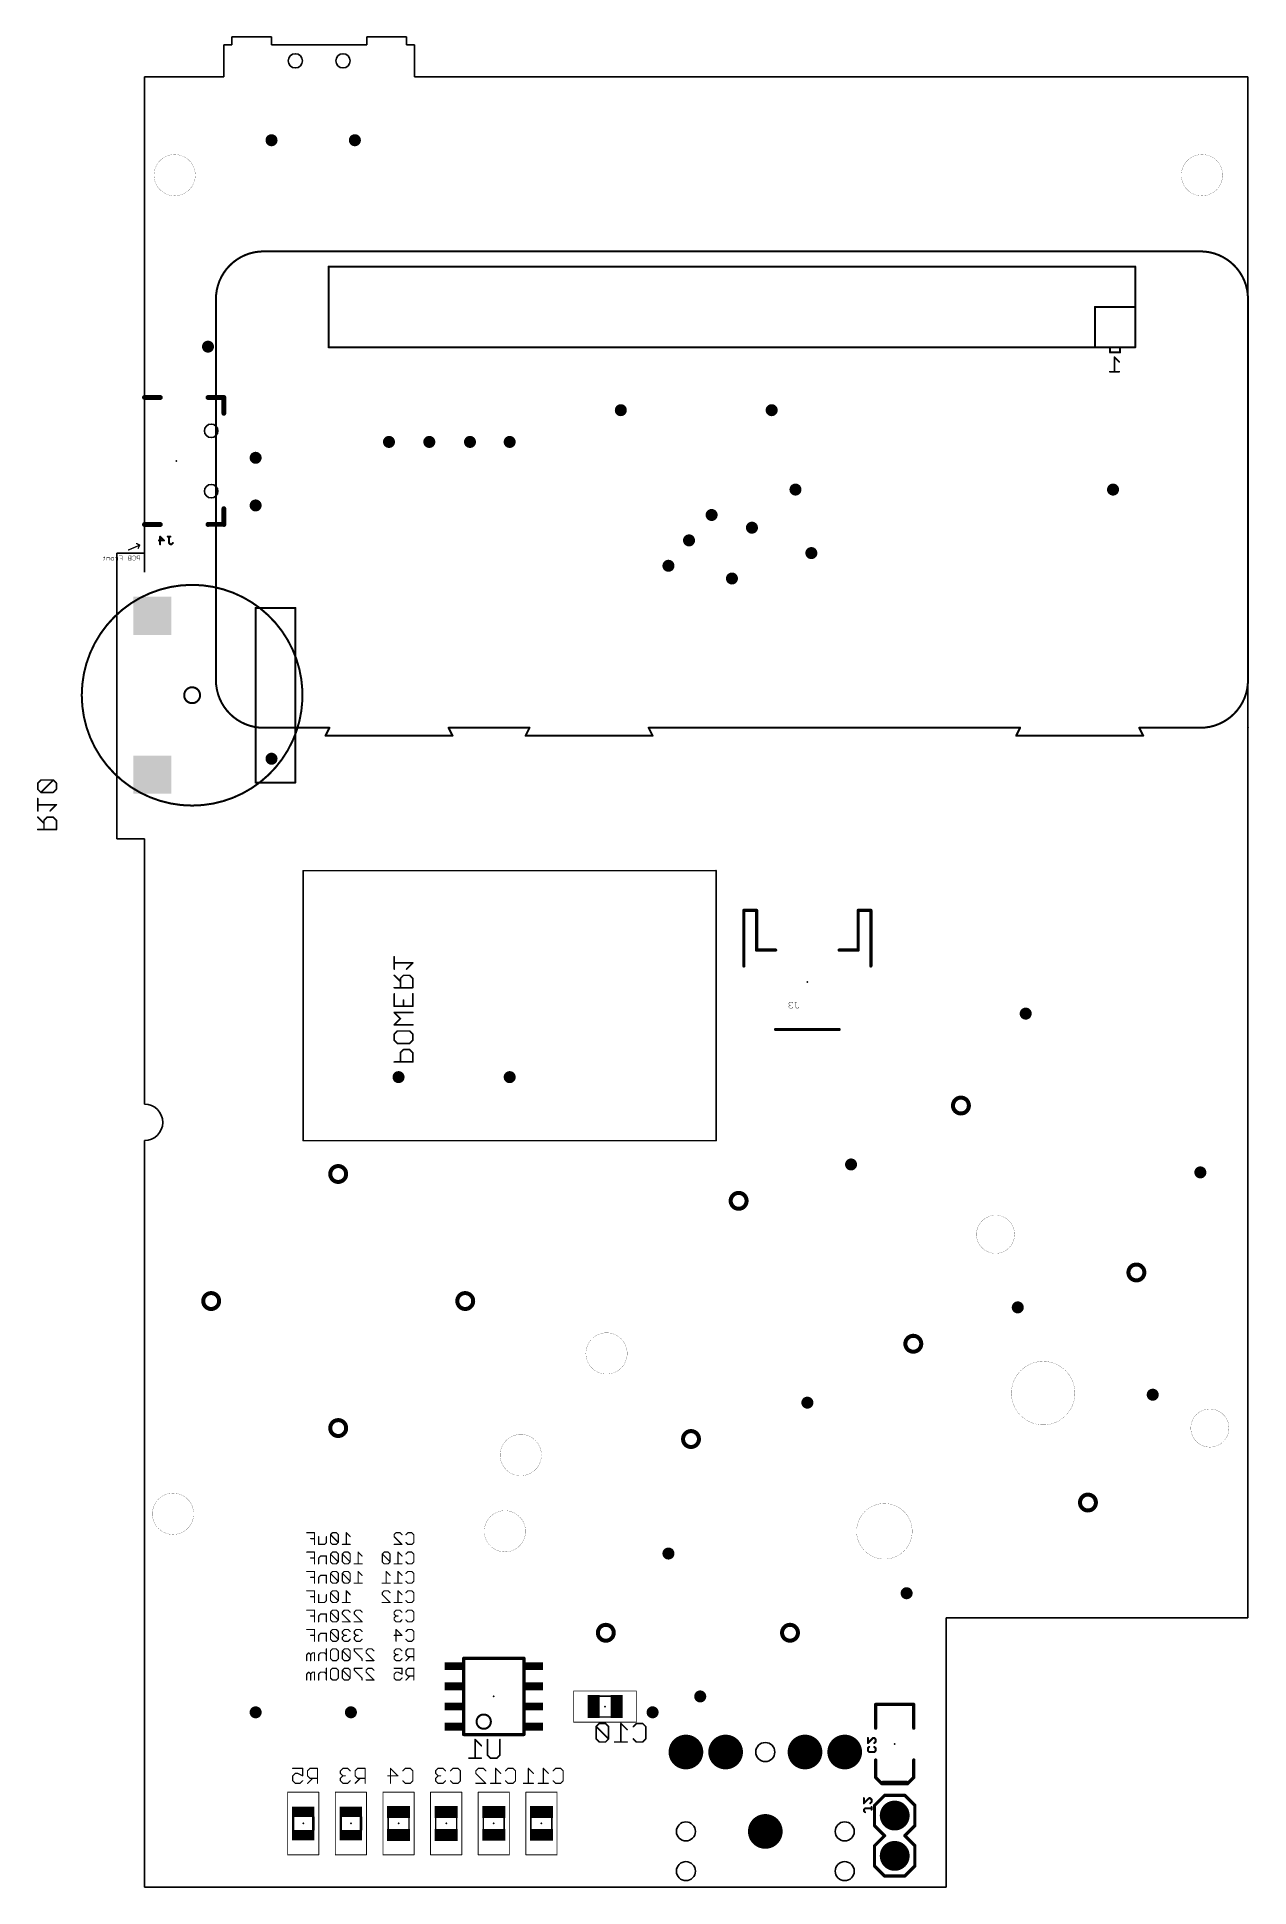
# Model space of a CAD drawing. Extents: x -7 to 70, y 0 to 116.
import ezdxf

# ---------------------------------------------------------------- set-up
doc = ezdxf.new("R2010")
doc.units = 0
for name, color, linetype in [('17', 94, 'CONTINUOUS'), ('18', 94, 'CONTINUOUS'), ('20', 178, 'CONTINUOUS'), ('22', 250, 'CONTINUOUS'), ('24', 178, 'CONTINUOUS'), ('26', 250, 'CONTINUOUS'), ('40', 174, 'CONTINUOUS'), ('52', 6, 'CONTINUOUS')]:
    doc.layers.add(name, color=color, linetype=linetype)

# ---------------------------------------------------------------- blocks, each defined once
blk = doc.blocks.new('RECT')
blk.add_solid([(-0.5, -0.5), (0.5, -0.5), (-0.5, 0.5), (0.5, 0.5)])
blk = doc.blocks.new('ROUNDP')
at = {"const_width": 0.5}
blk.add_lwpolyline([(0, -0.25, 1), (0, 0.25, 1), (0, -0.25)], format="xyb", dxfattribs=at)
blk = doc.blocks.new('SQUAREP')
blk.add_solid([(-0.5, -0.5), (0.5, -0.5), (-0.5, 0.5), (0.5, 0.5)])
blk = doc.blocks.new('ROUNDV')
at = {"const_width": 0.5}
blk.add_lwpolyline([(0, -0.25, 1), (0, 0.25, 1), (0, -0.25)], format="xyb", dxfattribs=at)

msp = doc.modelspace()

# ---------------------------------------------------------------- linework, layer by layer
at = {"layer": '20'}
for p, q in [((8, 116.5), (5.5, 116.5)), ((5.5, 116.5), (5.5, 116)), ((8, 116), (8, 116.5)), ((16.5, 116.5), (14, 116.5)), ((14, 116.5), (14, 116)), ((16.5, 116), (16.5, 116.5)), ((5.5, 116), (5, 116)), ((5, 116), (5, 114)), ((14, 116), (8, 116)), ((17, 116), (16.5, 116)), ((17, 114), (17, 116)), ((5, 114), (0, 114)), ((0, 114), (0, 84)), ((69.5, 114), (17, 114)), ((69.5, 114), (69.5, 16.95)), ((-1.75, 84), (-1.75, 66)), ((0, 84), (-1.75, 84)), ((-1.75, 66), (0, 66)), ((0, 66), (0, 49.3)), ((0, 0), (0, 47)), ((69.5, 16.95), (50.5, 16.95)), ((50.5, 16.95), (50.5, 0)), ((50.5, 0), (0, 0))]:
    msp.add_line(p, q, dxfattribs=at)
for points, const_width in [([(1.9, 106.5, 1), (1.9, 109.1, 1), (1.9, 106.5)], 0.01), ([(66.6, 106.5, 1), (66.6, 109.1, 1), (66.6, 106.5)], 0.01), ([(51.42, 48.71, 1), (51.42, 49.71, 1), (51.42, 48.71)], 0.254), ([(12.2, 44.4, 1), (12.2, 45.4, 1), (12.2, 44.4)], 0.254), ([(37.42, 42.71, 1), (37.42, 43.71, 1), (37.42, 42.71)], 0.254), ([(53.6, 39.9, 1), (53.6, 42.3, 1), (53.6, 39.9)], 0.01), ([(62.47, 38.2, 1), (62.47, 39.2, 1), (62.47, 38.2)], 0.254), ([(4.2, 36.4, 1), (4.2, 37.4, 1), (4.2, 36.4)], 0.254), ([(20.2, 36.4, 1), (20.2, 37.4, 1), (20.2, 36.4)], 0.254), ([(29.1, 32.3, 1), (29.1, 34.9, 1), (29.1, 32.3)], 0.01), ([(48.42, 33.71, 1), (48.42, 34.71, 1), (48.42, 33.71)], 0.254), ([(56.6, 29.1, 1), (56.6, 33.1, 1), (56.6, 29.1)], 0.01), ([(12.2, 28.4, 1), (12.2, 29.4, 1), (12.2, 28.4)], 0.254), ([(67.1, 27.7, 1), (67.1, 30.1, 1), (67.1, 27.7)], 0.01), ([(23.7, 25.9, 1), (23.7, 28.5, 1), (23.7, 25.9)], 0.01), ([(34.42, 27.71, 1), (34.42, 28.71, 1), (34.42, 27.71)], 0.254), ([(1.8, 22.2, 1), (1.8, 24.8, 1), (1.8, 22.2)], 0.01), ([(59.42, 23.71, 1), (59.42, 24.71, 1), (59.42, 23.71)], 0.254), ([(22.7, 21.1, 1), (22.7, 23.7, 1), (22.7, 21.1)], 0.01), ([(46.6, 20.65, 1), (46.6, 24.15, 1), (46.6, 20.65)], 0.01), ([(29.055, 15.51, 1), (29.055, 16.51, 1), (29.055, 15.51)], 0.254), ([(40.655, 15.51, 1), (40.655, 16.51, 1), (40.655, 15.51)], 0.254)]:
    msp.add_lwpolyline(points, format="xyb", dxfattribs=dict(at, const_width=const_width))
for centre, radius in [((9.5, 115), 0.45), ((12.5, 115), 0.45), ((4.2, 91.7), 0.425), ((4.2, 87.9), 0.425), ((51.42, 49.21), 0.5), ((12.2, 44.9), 0.5), ((37.42, 43.21), 0.5), ((62.47, 38.7), 0.5), ((4.2, 36.9), 0.5), ((20.2, 36.9), 0.5), ((48.42, 34.21), 0.5), ((12.2, 28.9), 0.5), ((34.42, 28.21), 0.5), ((59.42, 24.21), 0.5), ((29.055, 16.01), 0.5), ((40.655, 16.01), 0.5), ((39.1, 8.5), 0.6), ((34.1, 3.5), 0.6), ((44.1, 3.5), 0.6), ((34.1, 1), 0.6), ((44.1, 1), 0.6)]:
    msp.add_circle(centre, radius, dxfattribs=at)
msp.add_arc((0, 48.15), 1.15, 270, 90, dxfattribs=at)
at = {"layer": '22'}
for points, const_width in [([(7.5, 103, 0.4142), (4.5, 100)], 0.127), ([(7.5, 103.0318, 1), (7.5, 102.9682)], 0.0635), ([(7.5, 102.9682, 1), (7.5, 103.0318)], 0.0635), ([(66.5, 103.0318, 1), (66.5, 102.9682)], 0.0635), ([(69.5, 100, 0.4142), (66.5, 103)], 0.127), ([(66.5, 102.9682, 1), (66.5, 103.0318)], 0.0635), ([(11.6, 102.0718, 1), (11.6, 102.0083)], 0.0635), ([(11.6318, 102.04, 1), (11.5683, 102.04)], 0.0635), ([(62.4318, 102.04, 1), (62.3683, 102.04)], 0.0635), ([(62.4, 102.0083, 1), (62.4, 102.0718)], 0.0635), ([(4.5317, 100, 1), (4.4683, 100)], 0.0635), ([(4.4683, 100, 1), (4.5317, 100)], 0.0635), ([(59.86, 99.5318, 1), (59.86, 99.4682)], 0.0635), ([(59.8918, 99.5, 1), (59.8282, 99.5)], 0.0635), ([(62.4318, 99.5, 1), (62.3683, 99.5)], 0.0635), ([(62.3683, 99.5, 1), (62.4318, 99.5)], 0.0635), ([(62.4, 99.4682, 1), (62.4, 99.5318)], 0.0635), ([(69.5318, 100, 1), (69.4682, 100)], 0.0635), ([(69.4682, 100, 1), (69.5318, 100)], 0.0635), ([(11.6, 96.9918, 1), (11.6, 96.9283)], 0.0635), ([(11.5683, 96.96, 1), (11.6318, 96.96)], 0.0635), ([(59.8282, 96.96, 1), (59.8918, 96.96)], 0.0635), ([(59.86, 96.9918, 1), (59.86, 96.9283)], 0.0635), ([(59.86, 96.9283, 1), (59.86, 96.9918)], 0.0635), ([(60.8125, 96.6743, 1), (60.8125, 96.6107)], 0.0635), ([(60.8125, 96.9918, 1), (60.8125, 96.9283)], 0.0635), ([(60.8443, 96.96, 1), (60.7807, 96.96)], 0.0635), ([(60.8125, 96.9283, 1), (60.8125, 96.9918)], 0.0635), ([(61.4475, 96.9918, 1), (61.4475, 96.9283)], 0.0635), ([(61.4793, 96.96, 1), (61.4158, 96.96)], 0.0635), ([(61.4475, 96.9283, 1), (61.4475, 96.9918)], 0.0635), ([(61.4475, 96.6107, 1), (61.4475, 96.6743)], 0.0635), ([(62.3683, 96.96, 1), (62.4318, 96.96)], 0.0635), ([(62.4, 96.9283, 1), (62.4, 96.9918)], 0.0635), ([(60.7807, 96.6425, 1), (60.8443, 96.6425)], 0.0635), ([(61.117, 96.3385, 1), (61.0662, 96.3385)], 0.0508), ([(61.1096, 96.3564, 1), (61.0737, 96.3205)], 0.0508), ([(61.3787, 96.0155, 1), (61.4147, 96.0514)], 0.0508), ([(61.4158, 96.6425, 1), (61.4793, 96.6425)], 0.0635), ([(60.7866, 95.4487, 1), (60.7866, 95.3979)], 0.0508), ([(61.0662, 95.4233, 1), (61.117, 95.4233)], 0.0508), ([(61.3967, 95.3979, 1), (61.3967, 95.4487)], 0.0508), ([(0, 93.8762, 1), (0, 93.7238)], 0.1524), ([(1, 93.7238, 1), (1, 93.8762)], 0.1524), ([(4, 93.8762, 1), (4, 93.7238)], 0.1524), ([(5.0762, 93.8, 1), (4.9238, 93.8)], 0.1524), ([(5, 93.7238, 1), (5, 93.8762)], 0.1524), ([(4.9238, 92.8, 1), (5.0762, 92.8)], 0.1524), ([(5.0762, 86.8, 1), (4.9238, 86.8)], 0.1524), ([(0, 85.8762, 1), (0, 85.7238)], 0.1524), ([(1, 85.7238, 1), (1, 85.8762)], 0.1524), ([(4, 85.8833, 1), (4, 85.7309)], 0.1524), ([(4.0762, 85.8071, 1), (3.9238, 85.8071)], 0.1524), ([(3.9238, 85.8, 1), (4.0762, 85.8)], 0.1524), ([(4.9238, 85.8, 1), (5.0762, 85.8)], 0.1524), ([(4.982, 85.7309, 1), (4.982, 85.8833)], 0.1524), ([(3, 68.1, 1), (3, 82, 1), (3, 68.1)], 0.127), ([(7, 80.5817, 1), (7, 80.5182)], 0.0635), ([(7.0317, 80.55, 1), (6.9683, 80.55)], 0.0635), ([(9.5318, 80.55, 1), (9.4682, 80.55)], 0.0635), ([(9.5, 80.5182, 1), (9.5, 80.5817)], 0.0635), ([(4.5, 76, 0.4142), (7.5, 73)], 0.127), ([(4.5317, 76, 1), (4.4683, 76)], 0.0635), ([(4.4683, 76, 1), (4.5317, 76)], 0.0635), ([(66.5, 73, 0.4142), (69.5, 76)], 0.127), ([(69.5318, 76, 1), (69.4682, 76)], 0.0635), ([(69.4682, 76, 1), (69.5318, 76)], 0.0635), ([(3, 74.55, 1), (3, 75.55, 1), (3, 74.55)], 0.127), ([(7.5, 73.0318, 1), (7.5, 72.9682)], 0.0635), ([(7.5, 72.9682, 1), (7.5, 73.0318)], 0.0635), ([(11.4, 72.5318, 1), (11.4, 72.4682)], 0.0635), ([(11.3716, 72.5142, 1), (11.4284, 72.4858)], 0.0635), ([(11.6784, 72.9858, 1), (11.6216, 73.0142)], 0.0635), ([(11.65, 72.9682, 1), (11.65, 73.0318)], 0.0635), ([(19.15, 73.0318, 1), (19.15, 72.9682)], 0.0635), ([(19.1784, 73.0142, 1), (19.1216, 72.9858)], 0.0635), ([(19.3716, 72.4858, 1), (19.4284, 72.5142)], 0.0635), ([(19.4, 72.4682, 1), (19.4, 72.5318)], 0.0635), ([(24, 72.5318, 1), (24, 72.4682)], 0.0635), ([(23.9716, 72.5142, 1), (24.0284, 72.4858)], 0.0635), ([(24.2784, 72.9858, 1), (24.2216, 73.0142)], 0.0635), ([(24.25, 72.9682, 1), (24.25, 73.0318)], 0.0635), ([(31.75, 73.0318, 1), (31.75, 72.9682)], 0.0635), ([(31.7784, 73.0142, 1), (31.7216, 72.9858)], 0.0635), ([(31.9716, 72.4858, 1), (32.0284, 72.5142)], 0.0635), ([(32, 72.4682, 1), (32, 72.5318)], 0.0635), ([(54.9, 72.5318, 1), (54.9, 72.4682)], 0.0635), ([(54.8716, 72.5142, 1), (54.9284, 72.4858)], 0.0635), ([(55.1784, 72.9858, 1), (55.1216, 73.0142)], 0.0635), ([(55.15, 72.9682, 1), (55.15, 73.0318)], 0.0635), ([(62.65, 73.0318, 1), (62.65, 72.9682)], 0.0635), ([(62.6784, 73.0142, 1), (62.6216, 72.9858)], 0.0635), ([(62.8716, 72.4858, 1), (62.9284, 72.5142)], 0.0635), ([(62.9, 72.4682, 1), (62.9, 72.5318)], 0.0635), ([(66.5, 73.0318, 1), (66.5, 72.9682)], 0.0635), ([(66.5, 72.9682, 1), (66.5, 73.0318)], 0.0635), ([(7, 69.5817, 1), (7, 69.5182)], 0.0635), ([(6.9683, 69.55, 1), (7.0317, 69.55)], 0.0635), ([(9.4682, 69.55, 1), (9.5318, 69.55)], 0.0635), ([(9.5, 69.5182, 1), (9.5, 69.5817)], 0.0635), ([(10.025, 64, 1), (9.975, 64)], 0.05), ([(10, 64.025, 1), (10, 63.975)], 0.05), ([(36.025, 64, 1), (35.975, 64)], 0.05), ([(36, 63.975, 1), (36, 64.025)], 0.05), ([(37.8008, 61.5, 1), (37.6992, 61.5)], 0.1016), ([(37.75, 61.5508, 1), (37.75, 61.4492)], 0.1016), ([(38.6008, 61.5, 1), (38.4992, 61.5)], 0.1016), ([(38.55, 61.4492, 1), (38.55, 61.5508)], 0.1016), ([(45.0008, 61.5, 1), (44.8992, 61.5)], 0.1016), ([(44.95, 61.5508, 1), (44.95, 61.4492)], 0.1016), ([(45.8008, 61.5, 1), (45.6992, 61.5)], 0.1016), ([(45.75, 61.4492, 1), (45.75, 61.5508)], 0.1016), ([(38.55, 59.0508, 1), (38.55, 58.9492)], 0.1016), ([(38.4992, 59, 1), (38.6008, 59)], 0.1016), ([(39.75, 58.9492, 1), (39.75, 59.0508)], 0.1016), ([(43.75, 59.0508, 1), (43.75, 58.9492)], 0.1016), ([(44.8992, 59, 1), (45.0008, 59)], 0.1016), ([(44.95, 58.9492, 1), (44.95, 59.0508)], 0.1016), ([(37.6992, 58, 1), (37.8008, 58)], 0.1016), ([(45.6992, 58, 1), (45.8008, 58)], 0.1016), ([(39.75, 54.0508, 1), (39.75, 53.9492)], 0.1016), ([(43.75, 53.9492, 1), (43.75, 54.0508)], 0.1016), ([(10, 47.025, 1), (10, 46.975)], 0.05), ([(9.975, 47, 1), (10.025, 47)], 0.05), ([(35.975, 47, 1), (36.025, 47)], 0.05), ([(36, 46.975, 1), (36, 47.025)], 0.05), ([(20.1, 14.4508, 1), (20.1, 14.3492)], 0.1016), ([(20.1508, 14.4, 1), (20.0492, 14.4)], 0.1016), ([(20.6, 14.4508, 1), (20.6, 14.3492)], 0.1016), ([(20.6, 14.3492, 1), (20.6, 14.4508)], 0.1016), ([(23.9508, 14.4, 1), (23.8492, 14.4)], 0.1016), ([(23.9, 14.3492, 1), (23.9, 14.4508)], 0.1016), ([(21.365, 9.9625, 1), (21.365, 10.8625, 1), (21.365, 9.9625)], 0.127), ([(20.1, 9.6508, 1), (20.1, 9.5492)], 0.1016), ([(20.0492, 9.6, 1), (20.1508, 9.6)], 0.1016), ([(20.6, 9.6508, 1), (20.6, 9.5492)], 0.1016), ([(20.6, 9.5492, 1), (20.6, 9.6508)], 0.1016), ([(23.8492, 9.6, 1), (23.9508, 9.6)], 0.1016), ([(23.9, 9.5492, 1), (23.9, 9.6508)], 0.1016), ([(46.488, 6.6378, 1), (46.488, 6.5362)], 0.1016), ([(46.615, 5.8208, 1), (46.615, 5.7192)], 0.1016), ([(46.6509, 5.7341, 1), (46.5791, 5.8059)], 0.1016), ([(47.9209, 5.8059, 1), (47.8491, 5.7341)], 0.1016), ([(47.885, 5.7192, 1), (47.885, 5.8208)], 0.1016), ([(48.012, 6.5362, 1), (48.012, 6.6378)], 0.1016), ([(46.0308, 5.135, 1), (45.9292, 5.135)], 0.1016), ([(45.9441, 5.1709, 1), (46.0159, 5.0991)], 0.1016), ([(48.5708, 5.135, 1), (48.4692, 5.135)], 0.1016), ([(48.4841, 5.0991, 1), (48.5559, 5.1709)], 0.1016), ([(46.0159, 3.9009, 1), (45.9441, 3.8291)], 0.1016), ([(45.9292, 3.865, 1), (46.0308, 3.865)], 0.1016), ([(48.4692, 3.865, 1), (48.5708, 3.865)], 0.1016), ([(48.5559, 3.8291, 1), (48.4841, 3.9009)], 0.1016), ([(46.0308, 2.595, 1), (45.9292, 2.595)], 0.1016), ([(45.9441, 2.6309, 1), (46.0159, 2.5591)], 0.1016), ([(46.6509, 3.1941, 1), (46.5791, 3.2659)], 0.1016), ([(46.5791, 3.1941, 1), (46.6509, 3.2659)], 0.1016), ([(47.9209, 3.2659, 1), (47.8491, 3.1941)], 0.1016), ([(47.8491, 3.2659, 1), (47.9209, 3.1941)], 0.1016), ([(48.5708, 2.595, 1), (48.4692, 2.595)], 0.1016), ([(48.4841, 2.5591, 1), (48.5559, 2.6309)], 0.1016), ([(46.0159, 1.3609, 1), (45.9441, 1.2891)], 0.1016), ([(45.9292, 1.325, 1), (46.0308, 1.325)], 0.1016), ([(48.4692, 1.325, 1), (48.5708, 1.325)], 0.1016), ([(48.5559, 1.2891, 1), (48.4841, 1.3609)], 0.1016), ([(46.615, 0.7408, 1), (46.615, 0.6392)], 0.1016), ([(46.5791, 0.6541, 1), (46.6509, 0.7259)], 0.1016), ([(47.8491, 0.7259, 1), (47.9209, 0.6541)], 0.1016), ([(47.885, 0.6392, 1), (47.885, 0.7408)], 0.1016)]:
    msp.add_lwpolyline(points, format="xyb", dxfattribs=dict(at, const_width=const_width))
for points, const_width in [([(7.5, 103), (66.5, 103)], 0.127), ([(11.6, 96.96), (11.6, 102.04)], 0.127), ([(11.6, 102.04), (62.4, 102.04)], 0.127), ([(62.4, 102.04), (62.4, 99.5)], 0.127), ([(4.5, 76), (4.5, 100)], 0.127), ([(62.4, 99.5), (59.86, 99.5)], 0.127), ([(59.86, 99.5), (59.86, 96.96)], 0.127), ([(62.4, 99.5), (62.4, 96.96)], 0.127), ([(69.5, 100), (69.5, 76)], 0.127), ([(59.86, 96.96), (11.6, 96.96)], 0.127), ([(60.8125, 96.96), (59.86, 96.96)], 0.127), ([(61.4475, 96.96), (60.8125, 96.96)], 0.127), ([(60.8125, 96.6425), (60.8125, 96.96)], 0.127), ([(61.4475, 96.6425), (60.8125, 96.6425)], 0.127), ([(62.4, 96.96), (61.4475, 96.96)], 0.127), ([(61.4475, 96.96), (61.4475, 96.6425)], 0.127), ([(61.3967, 96.0334), (61.0916, 96.3385)], 0.1016), ([(61.0916, 96.3385), (61.0916, 95.4233)], 0.1016), ([(61.3967, 95.4233), (60.7866, 95.4233)], 0.1016), ([(1, 93.8), (0, 93.8)], 0.3048), ([(4, 93.8), (5, 93.8)], 0.3048), ([(5, 93.8), (5, 92.8)], 0.3048), ([(5, 85.8), (5, 86.8)], 0.3048), ([(1, 85.8), (0, 85.8)], 0.3048), ([(4.982, 85.8071), (4, 85.8071)], 0.3048), ([(4, 85.8071), (4, 85.8)], 0.3048), ([(9.5, 80.55), (7, 80.55)], 0.127), ([(7, 80.55), (7, 69.55)], 0.127), ([(9.5, 69.55), (9.5, 80.55)], 0.127), ([(11.65, 73), (7.5, 73)], 0.127), ([(11.4, 72.5), (11.65, 73)], 0.127), ([(19.4, 72.5), (11.4, 72.5)], 0.127), ([(19.15, 73), (19.4, 72.5)], 0.127), ([(24.25, 73), (19.15, 73)], 0.127), ([(24, 72.5), (24.25, 73)], 0.127), ([(32, 72.5), (24, 72.5)], 0.127), ([(55.15, 73), (31.75, 73)], 0.127), ([(31.75, 73), (32, 72.5)], 0.127), ([(54.9, 72.5), (55.15, 73)], 0.127), ([(62.9, 72.5), (54.9, 72.5)], 0.127), ([(66.5, 73), (62.65, 73)], 0.127), ([(62.65, 73), (62.9, 72.5)], 0.127), ([(7, 69.55), (9.5, 69.55)], 0.127), ([(10, 47), (10, 64)], 0.1), ([(10, 64), (36, 64)], 0.1), ([(36, 64), (36, 47)], 0.1), ([(37.75, 58), (37.75, 61.5)], 0.2032), ([(37.75, 61.5), (38.55, 61.5)], 0.2032), ([(38.55, 61.5), (38.55, 59)], 0.2032), ([(44.95, 59), (44.95, 61.5)], 0.2032), ([(44.95, 61.5), (45.75, 61.5)], 0.2032), ([(45.75, 61.5), (45.75, 58)], 0.2032), ([(38.55, 59), (39.75, 59)], 0.2032), ([(43.75, 59), (44.95, 59)], 0.2032), ([(43.75, 54), (39.75, 54)], 0.2032), ([(36, 47), (10, 47)], 0.1), ([(20.6, 14.4), (20.1, 14.4)], 0.2032), ([(20.1, 14.4), (20.1, 9.6)], 0.2032), ([(23.9, 14.4), (20.6, 14.4)], 0.2032), ([(23.9, 9.6), (23.9, 14.4)], 0.2032), ([(20.1, 9.6), (20.6, 9.6)], 0.2032), ([(20.6, 9.6), (23.9, 9.6)], 0.2032), ([(45.98, 5.135), (46.615, 5.77)], 0.2032), ([(46.488, 6.587), (48.012, 6.587)], 0.2032), ([(46.615, 5.77), (47.885, 5.77)], 0.2032), ([(47.885, 5.77), (48.52, 5.135)], 0.2032), ([(45.98, 5.135), (45.98, 3.865)], 0.2032), ([(48.52, 3.865), (48.52, 5.135)], 0.2032), ([(45.98, 3.865), (46.615, 3.23)], 0.2032), ([(47.885, 3.23), (48.52, 3.865)], 0.2032), ([(46.615, 3.23), (45.98, 2.595)], 0.2032), ([(45.98, 2.595), (45.98, 1.325)], 0.2032), ([(48.52, 2.595), (47.885, 3.23)], 0.2032), ([(48.52, 1.325), (48.52, 2.595)], 0.2032), ([(45.98, 1.325), (46.615, 0.69)], 0.2032), ([(47.885, 0.69), (48.52, 1.325)], 0.2032), ([(46.615, 0.69), (47.885, 0.69)], 0.2032)]:
    msp.add_lwpolyline(points, dxfattribs=dict(at, const_width=const_width))
at = {"layer": '24'}
for p in [(2, 89.8), (9.5, 75.05), (69.5, 73), (36, 64), (41.75, 57), (22, 12), (29, 11.365), (47.25, 9), (10, 4), (13, 4), (16, 4), (19, 4), (22, 4), (25, 4), (47.25, 4.5)]:
    msp.add_point(p, dxfattribs=at)
at = {"layer": '26'}
for points, const_width in [([(0.9863, 84.5549), (0.9863, 85.0379)], 0.127), ([(0.9863, 85.0379), (1.2278, 84.7964)], 0.127), ([(1.6281, 85.0379), (1.4671, 85.0379)], 0.127), ([(1.5476, 84.6354), (1.5476, 85.0379)], 0.127), ([(1.2278, 84.7964), (0.9058, 84.7964)], 0.127), ([(1.6281, 84.5549), (1.5476, 84.6354)], 0.127), ([(1.7086, 84.5549), (1.6281, 84.5549)], 0.127), ([(1.7891, 84.6354), (1.7086, 84.5549)], 0.127), ([(-6.5243, 69.711), (-6.7192, 69.5161)], 0.1016), ([(-6.7192, 69.5161), (-6.7192, 69.1263)], 0.1016), ([(-6.7192, 69.1263), (-6.5243, 68.9314)], 0.1016), ([(-5.7447, 69.711), (-6.5243, 69.711)], 0.1016), ([(-6.5243, 68.9314), (-5.7447, 69.711)], 0.1016), ([(-6.5243, 68.9314), (-5.7447, 68.9314)], 0.1016), ([(-5.5498, 69.5161), (-5.7447, 69.711)], 0.1016), ([(-5.7447, 68.9314), (-5.5498, 69.1263)], 0.1016), ([(-5.5498, 69.1263), (-5.5498, 69.5161)], 0.1016), ([(-6.7192, 67.762), (-6.7192, 68.5416)], 0.1016), ([(-5.5498, 68.1518), (-6.7192, 68.1518)], 0.1016), ([(-5.9396, 67.762), (-5.5498, 68.1518)], 0.1016), ([(-6.3294, 66.9824), (-6.7192, 67.3722)], 0.1016), ([(-6.7192, 66.5926), (-5.5498, 66.5926)], 0.1016), ([(-6.1345, 67.3722), (-6.3294, 67.1773)], 0.1016), ([(-6.3294, 67.1773), (-6.3294, 66.5926)], 0.1016), ([(-5.7447, 67.3722), (-6.1345, 67.3722)], 0.1016), ([(-5.5498, 67.1773), (-5.7447, 67.3722)], 0.1016), ([(-5.5498, 66.5926), (-5.5498, 67.1773)], 0.1016), ([(15.7308, 57.8014), (15.7308, 58.581)], 0.1016), ([(16.9002, 58.1912), (15.7308, 58.1912)], 0.1016), ([(16.1206, 57.0218), (15.7308, 57.4116)], 0.1016), ([(16.3155, 57.4116), (16.1206, 57.2167)], 0.1016), ([(16.1206, 57.2167), (16.1206, 56.632)], 0.1016), ([(16.7053, 57.4116), (16.3155, 57.4116)], 0.1016), ([(16.5104, 57.8014), (16.9002, 58.1912)], 0.1016), ([(16.9002, 57.2167), (16.7053, 57.4116)], 0.1016), ([(16.9002, 56.632), (16.9002, 57.2167)], 0.1016), ([(15.7308, 56.632), (16.9002, 56.632)], 0.1016), ([(15.7308, 55.4626), (15.7308, 56.2422)], 0.1016), ([(16.9002, 56.2422), (16.9002, 55.4626)], 0.1016), ([(16.9002, 55.4626), (15.7308, 55.4626)], 0.1016), ([(16.1206, 54.683), (15.7308, 55.0728)], 0.1016), ([(15.7308, 55.0728), (16.9002, 55.0728)], 0.1016), ([(16.3155, 55.4626), (16.3155, 55.8524)], 0.1016), ([(40.6508, 55.7176), (40.5873, 55.6541)], 0.0254), ([(40.5873, 55.6541), (40.5873, 55.5905)], 0.0254), ([(40.5873, 55.5905), (40.6508, 55.527)], 0.0254), ([(40.6508, 55.527), (40.5873, 55.4634)], 0.0254), ([(40.5873, 55.4634), (40.5873, 55.3999)], 0.0254), ([(40.5873, 55.3999), (40.6508, 55.3363)], 0.0254), ([(40.778, 55.7176), (40.6508, 55.7176)], 0.0254), ([(40.6508, 55.527), (40.7144, 55.527)], 0.0254), ([(40.6508, 55.3363), (40.778, 55.3363)], 0.0254), ([(40.8415, 55.6541), (40.778, 55.7176)], 0.0254), ([(40.778, 55.3363), (40.8415, 55.3999)], 0.0254), ([(41.0886, 55.7176), (40.9615, 55.7176)], 0.0254), ([(41.0251, 55.3999), (41.0251, 55.7176)], 0.0254), ([(41.0886, 55.3363), (41.0251, 55.3999)], 0.0254), ([(41.1522, 55.3363), (41.0886, 55.3363)], 0.0254), ([(41.2157, 55.3999), (41.1522, 55.3363)], 0.0254), ([(15.7308, 54.2932), (16.1206, 54.683)], 0.1016), ([(16.9002, 54.2932), (15.7308, 54.2932)], 0.1016), ([(15.7308, 53.7085), (15.9257, 53.9034)], 0.1016), ([(15.7308, 53.3187), (15.7308, 53.7085)], 0.1016), ([(15.9257, 53.9034), (16.7053, 53.9034)], 0.1016), ([(16.7053, 53.9034), (16.9002, 53.7085)], 0.1016), ([(16.9002, 53.7085), (16.9002, 53.3187)], 0.1016), ([(15.9257, 53.1238), (15.7308, 53.3187)], 0.1016), ([(16.7053, 53.1238), (15.9257, 53.1238)], 0.1016), ([(16.3155, 52.734), (16.1206, 52.5391)], 0.1016), ([(16.1206, 52.5391), (16.1206, 51.9544)], 0.1016), ([(16.7053, 52.734), (16.3155, 52.734)], 0.1016), ([(16.9002, 53.3187), (16.7053, 53.1238)], 0.1016), ([(16.9002, 52.5391), (16.7053, 52.734)], 0.1016), ([(16.9002, 51.9544), (16.9002, 52.5391)], 0.1016), ([(15.7308, 51.9544), (16.9002, 51.9544)], 0.1016), ([(10.7103, 22.3097), (10.2188, 22.3097)], 0.0762), ([(10.7103, 21.5725), (10.7103, 22.3097)], 0.0762), ([(11.8385, 22.3097), (11.7157, 22.1869)], 0.0762), ([(11.7157, 22.1869), (11.7157, 21.6954)], 0.0762), ([(12.2071, 21.6954), (11.7157, 22.1869)], 0.0762), ([(12.0843, 22.3097), (11.8385, 22.3097)], 0.0762), ([(12.2071, 22.1869), (12.0843, 22.3097)], 0.0762), ([(12.2071, 21.6954), (12.2071, 22.1869)], 0.0762), ([(12.9556, 22.064), (12.7098, 22.3097)], 0.0762), ([(12.7098, 22.3097), (12.7098, 21.5725)], 0.0762), ([(15.722, 22.1869), (15.8449, 22.3097)], 0.0762), ([(15.722, 22.064), (15.722, 22.1869)], 0.0762), ([(15.8449, 22.3097), (16.0906, 22.3097)], 0.0762), ([(16.0906, 22.3097), (16.2135, 22.1869)], 0.0762), ([(16.4704, 22.1869), (16.5933, 22.3097)], 0.0762), ([(16.5933, 22.3097), (16.839, 22.3097)], 0.0762), ([(16.839, 22.3097), (16.9619, 22.1869)], 0.0762), ([(16.9619, 22.1869), (16.9619, 21.6954)], 0.0762), ([(10.7103, 21.0905), (10.2188, 21.0905)], 0.0762), ([(10.7103, 21.9411), (10.4646, 21.9411)], 0.0762), ([(10.7103, 20.3533), (10.7103, 21.0905)], 0.0762), ([(10.9672, 21.5725), (10.9672, 22.064)], 0.0762), ([(11.3359, 21.5725), (10.9672, 21.5725)], 0.0762), ([(11.4587, 21.6954), (11.3359, 21.5725)], 0.0762), ([(11.4587, 22.064), (11.4587, 21.6954)], 0.0762), ([(11.7157, 21.6954), (11.8385, 21.5725)], 0.0762), ([(11.8385, 21.0905), (11.7157, 20.9677)], 0.0762), ([(11.7157, 20.9677), (11.7157, 20.4762)], 0.0762), ([(12.2071, 20.4762), (11.7157, 20.9677)], 0.0762), ([(11.8385, 21.5725), (12.0843, 21.5725)], 0.0762), ([(12.0843, 21.0905), (11.8385, 21.0905)], 0.0762), ([(12.0843, 21.5725), (12.2071, 21.6954)], 0.0762), ([(12.2071, 20.9677), (12.0843, 21.0905)], 0.0762), ([(12.2071, 20.4762), (12.2071, 20.9677)], 0.0762), ([(12.9556, 21.5725), (12.4641, 21.5725)], 0.0762), ([(12.5869, 21.0905), (12.4641, 20.9677)], 0.0762), ([(12.4641, 20.9677), (12.4641, 20.4762)], 0.0762), ([(12.9556, 20.4762), (12.4641, 20.9677)], 0.0762), ([(12.8327, 21.0905), (12.5869, 21.0905)], 0.0762), ([(12.9556, 20.9677), (12.8327, 21.0905)], 0.0762), ([(12.9556, 20.4762), (12.9556, 20.9677)], 0.0762), ([(13.704, 20.8448), (13.4582, 21.0905)], 0.0762), ([(13.4582, 21.0905), (13.4582, 20.3533)], 0.0762), ([(15.0965, 21.0905), (14.9736, 20.9677)], 0.0762), ([(14.9736, 20.9677), (14.9736, 20.4762)], 0.0762), ([(15.4651, 20.4762), (14.9736, 20.9677)], 0.0762), ([(15.3422, 21.0905), (15.0965, 21.0905)], 0.0762), ([(15.4651, 20.9677), (15.3422, 21.0905)], 0.0762), ([(15.4651, 20.4762), (15.4651, 20.9677)], 0.0762), ([(16.2135, 21.5725), (15.722, 22.064)], 0.0762), ([(15.722, 21.5725), (16.2135, 21.5725)], 0.0762), ([(16.2135, 20.8448), (15.9677, 21.0905)], 0.0762), ([(15.9677, 21.0905), (15.9677, 20.3533)], 0.0762), ([(16.5933, 21.5725), (16.4704, 21.6954)], 0.0762), ([(16.4704, 20.9677), (16.5933, 21.0905)], 0.0762), ([(16.839, 21.5725), (16.5933, 21.5725)], 0.0762), ([(16.5933, 21.0905), (16.839, 21.0905)], 0.0762), ([(16.9619, 21.6954), (16.839, 21.5725)], 0.0762), ([(16.839, 21.0905), (16.9619, 20.9677)], 0.0762), ([(16.9619, 20.9677), (16.9619, 20.4762)], 0.0762), ([(10.7103, 19.8713), (10.2188, 19.8713)], 0.0762), ([(10.7103, 20.7219), (10.4646, 20.7219)], 0.0762), ([(10.7103, 19.1341), (10.7103, 19.8713)], 0.0762), ([(11.0901, 20.8448), (10.9672, 20.7219)], 0.0762), ([(10.9672, 20.7219), (10.9672, 20.3533)], 0.0762), ([(11.4587, 20.8448), (11.0901, 20.8448)], 0.0762), ([(11.4587, 20.3533), (11.4587, 20.8448)], 0.0762), ([(11.7157, 20.4762), (11.8385, 20.3533)], 0.0762), ([(11.8385, 19.8713), (11.7157, 19.7485)], 0.0762), ([(11.8385, 20.3533), (12.0843, 20.3533)], 0.0762), ([(12.0843, 19.8713), (11.8385, 19.8713)], 0.0762), ([(12.0843, 20.3533), (12.2071, 20.4762)], 0.0762), ([(12.2071, 19.7485), (12.0843, 19.8713)], 0.0762), ([(12.4641, 20.4762), (12.5869, 20.3533)], 0.0762), ([(12.5869, 19.8713), (12.4641, 19.7485)], 0.0762), ([(12.5869, 20.3533), (12.8327, 20.3533)], 0.0762), ([(12.8327, 19.8713), (12.5869, 19.8713)], 0.0762), ([(12.8327, 20.3533), (12.9556, 20.4762)], 0.0762), ([(12.9556, 19.7485), (12.8327, 19.8713)], 0.0762), ([(13.704, 20.3533), (13.2125, 20.3533)], 0.0762), ([(13.704, 19.6256), (13.4582, 19.8713)], 0.0762), ([(13.4582, 19.8713), (13.4582, 19.1341)], 0.0762), ([(14.9736, 20.4762), (15.0965, 20.3533)], 0.0762), ([(15.0965, 20.3533), (15.3422, 20.3533)], 0.0762), ([(15.4651, 19.6256), (15.2193, 19.8713)], 0.0762), ([(15.2193, 19.8713), (15.2193, 19.1341)], 0.0762), ([(15.3422, 20.3533), (15.4651, 20.4762)], 0.0762), ([(16.2135, 20.3533), (15.722, 20.3533)], 0.0762), ([(16.2135, 19.6256), (15.9677, 19.8713)], 0.0762), ([(15.9677, 19.8713), (15.9677, 19.1341)], 0.0762), ([(16.5933, 20.3533), (16.4704, 20.4762)], 0.0762), ([(16.4704, 19.7485), (16.5933, 19.8713)], 0.0762), ([(16.839, 20.3533), (16.5933, 20.3533)], 0.0762), ([(16.5933, 19.8713), (16.839, 19.8713)], 0.0762), ([(16.9619, 20.4762), (16.839, 20.3533)], 0.0762), ([(16.839, 19.8713), (16.9619, 19.7485)], 0.0762), ([(10.7103, 18.6521), (10.2188, 18.6521)], 0.0762), ([(10.7103, 19.5027), (10.4646, 19.5027)], 0.0762), ([(10.7103, 17.9149), (10.7103, 18.6521)], 0.0762), ([(11.0901, 19.6256), (10.9672, 19.5027)], 0.0762), ([(10.9672, 19.5027), (10.9672, 19.1341)], 0.0762), ([(11.4587, 19.6256), (11.0901, 19.6256)], 0.0762), ([(11.4587, 19.1341), (11.4587, 19.6256)], 0.0762), ([(11.7157, 19.7485), (11.7157, 19.257)], 0.0762), ([(12.2071, 19.257), (11.7157, 19.7485)], 0.0762), ([(11.7157, 19.257), (11.8385, 19.1341)], 0.0762), ([(11.8385, 18.6521), (11.7157, 18.5293)], 0.0762), ([(11.8385, 19.1341), (12.0843, 19.1341)], 0.0762), ([(12.0843, 18.6521), (11.8385, 18.6521)], 0.0762), ([(12.0843, 19.1341), (12.2071, 19.257)], 0.0762), ([(12.2071, 18.5293), (12.0843, 18.6521)], 0.0762), ([(12.2071, 19.257), (12.2071, 19.7485)], 0.0762), ([(12.4641, 19.7485), (12.4641, 19.257)], 0.0762), ([(12.9556, 19.257), (12.4641, 19.7485)], 0.0762), ([(12.4641, 19.257), (12.5869, 19.1341)], 0.0762), ([(12.5869, 19.1341), (12.8327, 19.1341)], 0.0762), ([(12.9556, 18.4064), (12.7098, 18.6521)], 0.0762), ([(12.7098, 18.6521), (12.7098, 17.9149)], 0.0762), ([(12.8327, 19.1341), (12.9556, 19.257)], 0.0762), ([(12.9556, 19.257), (12.9556, 19.7485)], 0.0762), ([(13.704, 19.1341), (13.2125, 19.1341)], 0.0762), ([(15.4651, 19.1341), (14.9736, 19.1341)], 0.0762), ([(14.9736, 18.5293), (15.0965, 18.6521)], 0.0762), ([(15.0965, 18.6521), (15.3422, 18.6521)], 0.0762), ([(15.3422, 18.6521), (15.4651, 18.5293)], 0.0762), ([(16.2135, 19.1341), (15.722, 19.1341)], 0.0762), ([(16.2135, 18.4064), (15.9677, 18.6521)], 0.0762), ([(15.9677, 18.6521), (15.9677, 17.9149)], 0.0762), ([(16.5933, 19.1341), (16.4704, 19.257)], 0.0762), ([(16.4704, 18.5293), (16.5933, 18.6521)], 0.0762), ([(16.839, 19.1341), (16.5933, 19.1341)], 0.0762), ([(16.5933, 18.6521), (16.839, 18.6521)], 0.0762), ([(16.9619, 19.257), (16.839, 19.1341)], 0.0762), ([(16.839, 18.6521), (16.9619, 18.5293)], 0.0762), ([(16.9619, 19.7485), (16.9619, 19.257)], 0.0762), ([(10.7103, 18.2835), (10.4646, 18.2835)], 0.0762), ([(10.9672, 17.9149), (10.9672, 18.4064)], 0.0762), ([(11.3359, 17.9149), (10.9672, 17.9149)], 0.0762), ([(11.4587, 18.0378), (11.3359, 17.9149)], 0.0762), ([(11.4587, 18.4064), (11.4587, 18.0378)], 0.0762), ([(11.7157, 18.5293), (11.7157, 18.0378)], 0.0762), ([(12.2071, 18.0378), (11.7157, 18.5293)], 0.0762), ([(11.7157, 18.0378), (11.8385, 17.9149)], 0.0762), ([(11.8385, 17.9149), (12.0843, 17.9149)], 0.0762), ([(12.0843, 17.9149), (12.2071, 18.0378)], 0.0762), ([(12.2071, 18.0378), (12.2071, 18.5293)], 0.0762), ([(12.9556, 17.9149), (12.4641, 17.9149)], 0.0762), ([(14.9736, 18.4064), (14.9736, 18.5293)], 0.0762), ([(15.4651, 17.9149), (14.9736, 18.4064)], 0.0762), ([(14.9736, 17.9149), (15.4651, 17.9149)], 0.0762), ([(16.2135, 17.9149), (15.722, 17.9149)], 0.0762), ([(16.5933, 17.9149), (16.4704, 18.0378)], 0.0762), ([(16.839, 17.9149), (16.5933, 17.9149)], 0.0762), ([(16.9619, 18.0378), (16.839, 17.9149)], 0.0762), ([(16.9619, 18.5293), (16.9619, 18.0378)], 0.0762), ([(10.7103, 17.4329), (10.2188, 17.4329)], 0.0762), ([(10.7103, 17.0643), (10.4646, 17.0643)], 0.0762), ([(10.7103, 16.6957), (10.7103, 17.4329)], 0.0762), ([(11.0901, 17.1872), (10.9672, 17.0643)], 0.0762), ([(10.9672, 17.0643), (10.9672, 16.6957)], 0.0762), ([(11.4587, 17.1872), (11.0901, 17.1872)], 0.0762), ([(11.4587, 16.6957), (11.4587, 17.1872)], 0.0762), ([(11.8385, 17.4329), (11.7157, 17.3101)], 0.0762), ([(11.7157, 17.3101), (11.7157, 16.8186)], 0.0762), ([(12.2071, 16.8186), (11.7157, 17.3101)], 0.0762), ([(11.7157, 16.8186), (11.8385, 16.6957)], 0.0762), ([(12.0843, 17.4329), (11.8385, 17.4329)], 0.0762), ([(11.8385, 16.6957), (12.0843, 16.6957)], 0.0762), ([(12.2071, 17.3101), (12.0843, 17.4329)], 0.0762), ([(12.0843, 16.6957), (12.2071, 16.8186)], 0.0762), ([(12.2071, 16.8186), (12.2071, 17.3101)], 0.0762), ([(12.4641, 17.3101), (12.5869, 17.4329)], 0.0762), ([(12.4641, 17.1872), (12.4641, 17.3101)], 0.0762), ([(12.9556, 16.6957), (12.4641, 17.1872)], 0.0762), ([(12.4641, 16.6957), (12.9556, 16.6957)], 0.0762), ([(12.5869, 17.4329), (12.8327, 17.4329)], 0.0762), ([(12.8327, 17.4329), (12.9556, 17.3101)], 0.0762), ([(13.2125, 17.3101), (13.3354, 17.4329)], 0.0762), ([(13.2125, 17.1872), (13.2125, 17.3101)], 0.0762), ([(13.704, 16.6957), (13.2125, 17.1872)], 0.0762), ([(13.2125, 16.6957), (13.704, 16.6957)], 0.0762), ([(13.3354, 17.4329), (13.5811, 17.4329)], 0.0762), ([(13.5811, 17.4329), (13.704, 17.3101)], 0.0762), ([(15.8449, 17.4329), (15.722, 17.3101)], 0.0762), ([(15.722, 17.3101), (15.722, 17.1872)], 0.0762), ([(15.722, 17.1872), (15.8449, 17.0643)], 0.0762), ([(15.8449, 17.0643), (15.722, 16.9414)], 0.0762), ([(15.722, 16.9414), (15.722, 16.8186)], 0.0762), ([(15.722, 16.8186), (15.8449, 16.6957)], 0.0762), ([(16.0906, 17.4329), (15.8449, 17.4329)], 0.0762), ([(15.8449, 17.0643), (15.9677, 17.0643)], 0.0762), ([(15.8449, 16.6957), (16.0906, 16.6957)], 0.0762), ([(16.2135, 17.3101), (16.0906, 17.4329)], 0.0762), ([(16.0906, 16.6957), (16.2135, 16.8186)], 0.0762), ([(16.4704, 17.3101), (16.5933, 17.4329)], 0.0762), ([(16.5933, 16.6957), (16.4704, 16.8186)], 0.0762), ([(16.5933, 17.4329), (16.839, 17.4329)], 0.0762), ([(16.839, 16.6957), (16.5933, 16.6957)], 0.0762), ([(16.839, 17.4329), (16.9619, 17.3101)], 0.0762), ([(16.9619, 16.8186), (16.839, 16.6957)], 0.0762), ([(16.9619, 17.3101), (16.9619, 16.8186)], 0.0762), ([(10.7103, 16.2137), (10.2188, 16.2137)], 0.0762), ([(10.7103, 15.8451), (10.4646, 15.8451)], 0.0762), ([(10.7103, 15.4765), (10.7103, 16.2137)], 0.0762), ([(11.0901, 15.968), (10.9672, 15.8451)], 0.0762), ([(10.9672, 15.8451), (10.9672, 15.4765)], 0.0762), ([(11.4587, 15.968), (11.0901, 15.968)], 0.0762), ([(11.4587, 15.4765), (11.4587, 15.968)], 0.0762), ([(11.8385, 16.2137), (11.7157, 16.0909)], 0.0762), ([(11.7157, 16.0909), (11.7157, 15.5994)], 0.0762), ([(12.2071, 15.5994), (11.7157, 16.0909)], 0.0762), ([(11.7157, 15.5994), (11.8385, 15.4765)], 0.0762), ([(12.0843, 16.2137), (11.8385, 16.2137)], 0.0762), ([(11.8385, 15.4765), (12.0843, 15.4765)], 0.0762), ([(12.2071, 16.0909), (12.0843, 16.2137)], 0.0762), ([(12.0843, 15.4765), (12.2071, 15.5994)], 0.0762), ([(12.2071, 15.5994), (12.2071, 16.0909)], 0.0762), ([(12.5869, 16.2137), (12.4641, 16.0909)], 0.0762), ([(12.4641, 16.0909), (12.4641, 15.968)], 0.0762), ([(12.4641, 15.968), (12.5869, 15.8451)], 0.0762), ([(12.5869, 15.8451), (12.4641, 15.7222)], 0.0762), ([(12.4641, 15.7222), (12.4641, 15.5994)], 0.0762), ([(12.4641, 15.5994), (12.5869, 15.4765)], 0.0762), ([(12.8327, 16.2137), (12.5869, 16.2137)], 0.0762), ([(12.5869, 15.8451), (12.7098, 15.8451)], 0.0762), ([(12.5869, 15.4765), (12.8327, 15.4765)], 0.0762), ([(12.9556, 16.0909), (12.8327, 16.2137)], 0.0762), ([(12.8327, 15.4765), (12.9556, 15.5994)], 0.0762), ([(13.3354, 16.2137), (13.2125, 16.0909)], 0.0762), ([(13.2125, 16.0909), (13.2125, 15.968)], 0.0762), ([(13.2125, 15.968), (13.3354, 15.8451)], 0.0762), ([(13.3354, 15.8451), (13.2125, 15.7222)], 0.0762), ([(13.2125, 15.7222), (13.2125, 15.5994)], 0.0762), ([(13.2125, 15.5994), (13.3354, 15.4765)], 0.0762), ([(13.5811, 16.2137), (13.3354, 16.2137)], 0.0762), ([(13.3354, 15.8451), (13.4582, 15.8451)], 0.0762), ([(13.3354, 15.4765), (13.5811, 15.4765)], 0.0762), ([(13.704, 16.0909), (13.5811, 16.2137)], 0.0762), ([(13.5811, 15.4765), (13.704, 15.5994)], 0.0762), ([(16.2135, 15.8451), (15.722, 15.8451)], 0.0762), ([(15.8449, 15.4765), (15.8449, 16.2137)], 0.0762), ([(15.8449, 16.2137), (16.2135, 15.8451)], 0.0762), ([(16.4704, 16.0909), (16.5933, 16.2137)], 0.0762), ([(16.5933, 15.4765), (16.4704, 15.5994)], 0.0762), ([(16.5933, 16.2137), (16.839, 16.2137)], 0.0762), ([(16.839, 15.4765), (16.5933, 15.4765)], 0.0762), ([(16.839, 16.2137), (16.9619, 16.0909)], 0.0762), ([(16.9619, 15.5994), (16.839, 15.4765)], 0.0762), ([(16.9619, 16.0909), (16.9619, 15.5994)], 0.0762), ([(10.3417, 14.7488), (10.2188, 14.6259)], 0.0762), ([(10.2188, 14.6259), (10.2188, 14.2573)], 0.0762), ([(10.4646, 14.6259), (10.3417, 14.7488)], 0.0762), ([(10.5874, 14.7488), (10.4646, 14.6259)], 0.0762), ([(10.4646, 14.6259), (10.4646, 14.2573)], 0.0762), ([(10.7103, 14.7488), (10.5874, 14.7488)], 0.0762), ([(10.7103, 14.2573), (10.7103, 14.7488)], 0.0762), ([(11.0901, 14.7488), (10.9672, 14.6259)], 0.0762), ([(10.9672, 14.6259), (10.9672, 14.2573)], 0.0762), ([(11.3359, 14.7488), (11.0901, 14.7488)], 0.0762), ([(11.4587, 14.6259), (11.3359, 14.7488)], 0.0762), ([(11.4587, 14.9945), (11.4587, 14.2573)], 0.0762), ([(11.7157, 14.8717), (11.8385, 14.9945)], 0.0762), ([(11.7157, 14.3802), (11.7157, 14.8717)], 0.0762), ([(11.8385, 14.2573), (11.7157, 14.3802)], 0.0762), ([(11.8385, 14.9945), (12.0843, 14.9945)], 0.0762), ([(12.0843, 14.2573), (11.8385, 14.2573)], 0.0762), ([(12.0843, 14.9945), (12.2071, 14.8717)], 0.0762), ([(12.2071, 14.3802), (12.0843, 14.2573)], 0.0762), ([(12.2071, 14.8717), (12.2071, 14.3802)], 0.0762), ([(12.5869, 14.9945), (12.4641, 14.8717)], 0.0762), ([(12.4641, 14.8717), (12.4641, 14.3802)], 0.0762), ([(12.9556, 14.3802), (12.4641, 14.8717)], 0.0762), ([(12.4641, 14.3802), (12.5869, 14.2573)], 0.0762), ([(12.8327, 14.9945), (12.5869, 14.9945)], 0.0762), ([(12.5869, 14.2573), (12.8327, 14.2573)], 0.0762), ([(12.9556, 14.8717), (12.8327, 14.9945)], 0.0762), ([(12.8327, 14.2573), (12.9556, 14.3802)], 0.0762), ([(12.9556, 14.3802), (12.9556, 14.8717)], 0.0762), ([(13.704, 14.9945), (13.2125, 14.9945)], 0.0762), ([(13.2125, 14.9945), (13.2125, 14.8717)], 0.0762), ([(13.2125, 14.8717), (13.704, 14.3802)], 0.0762), ([(13.704, 14.3802), (13.704, 14.2573)], 0.0762), ([(13.9609, 14.8717), (14.0838, 14.9945)], 0.0762), ([(13.9609, 14.7488), (13.9609, 14.8717)], 0.0762), ([(14.4524, 14.2573), (13.9609, 14.7488)], 0.0762), ([(13.9609, 14.2573), (14.4524, 14.2573)], 0.0762), ([(14.0838, 14.9945), (14.3295, 14.9945)], 0.0762), ([(14.3295, 14.9945), (14.4524, 14.8717)], 0.0762), ([(15.8449, 14.9945), (15.722, 14.8717)], 0.0762), ([(15.722, 14.8717), (15.722, 14.7488)], 0.0762), ([(15.722, 14.7488), (15.8449, 14.6259)], 0.0762), ([(15.8449, 14.6259), (15.722, 14.503)], 0.0762), ([(15.722, 14.503), (15.722, 14.3802)], 0.0762), ([(15.722, 14.3802), (15.8449, 14.2573)], 0.0762), ([(16.0906, 14.9945), (15.8449, 14.9945)], 0.0762), ([(15.8449, 14.6259), (15.9677, 14.6259)], 0.0762), ([(15.8449, 14.2573), (16.0906, 14.2573)], 0.0762), ([(16.2135, 14.8717), (16.0906, 14.9945)], 0.0762), ([(16.0906, 14.2573), (16.2135, 14.3802)], 0.0762), ([(16.5933, 14.9945), (16.4704, 14.8717)], 0.0762), ([(16.4704, 14.8717), (16.4704, 14.6259)], 0.0762), ([(16.4704, 14.6259), (16.5933, 14.503)], 0.0762), ([(16.7162, 14.503), (16.4704, 14.2573)], 0.0762), ([(16.9619, 14.9945), (16.5933, 14.9945)], 0.0762), ([(16.5933, 14.503), (16.9619, 14.503)], 0.0762), ([(16.9619, 14.2573), (16.9619, 14.9945)], 0.0762), ([(10.3417, 13.5296), (10.2188, 13.4067)], 0.0762), ([(10.2188, 13.4067), (10.2188, 13.0381)], 0.0762), ([(10.4646, 13.4067), (10.3417, 13.5296)], 0.0762), ([(10.5874, 13.5296), (10.4646, 13.4067)], 0.0762), ([(10.4646, 13.4067), (10.4646, 13.0381)], 0.0762), ([(10.7103, 13.5296), (10.5874, 13.5296)], 0.0762), ([(10.7103, 13.0381), (10.7103, 13.5296)], 0.0762), ([(11.0901, 13.5296), (10.9672, 13.4067)], 0.0762), ([(10.9672, 13.4067), (10.9672, 13.0381)], 0.0762), ([(11.3359, 13.5296), (11.0901, 13.5296)], 0.0762), ([(11.4587, 13.4067), (11.3359, 13.5296)], 0.0762), ([(11.4587, 13.7753), (11.4587, 13.0381)], 0.0762), ([(11.7157, 13.6525), (11.8385, 13.7753)], 0.0762), ([(11.7157, 13.161), (11.7157, 13.6525)], 0.0762), ([(11.8385, 13.0381), (11.7157, 13.161)], 0.0762), ([(11.8385, 13.7753), (12.0843, 13.7753)], 0.0762), ([(12.0843, 13.0381), (11.8385, 13.0381)], 0.0762), ([(12.0843, 13.7753), (12.2071, 13.6525)], 0.0762), ([(12.2071, 13.161), (12.0843, 13.0381)], 0.0762), ([(12.2071, 13.6525), (12.2071, 13.161)], 0.0762), ([(12.5869, 13.7753), (12.4641, 13.6525)], 0.0762), ([(12.4641, 13.6525), (12.4641, 13.161)], 0.0762), ([(12.9556, 13.161), (12.4641, 13.6525)], 0.0762), ([(12.4641, 13.161), (12.5869, 13.0381)], 0.0762), ([(12.8327, 13.7753), (12.5869, 13.7753)], 0.0762), ([(12.5869, 13.0381), (12.8327, 13.0381)], 0.0762), ([(12.9556, 13.6525), (12.8327, 13.7753)], 0.0762), ([(12.8327, 13.0381), (12.9556, 13.161)], 0.0762), ([(12.9556, 13.161), (12.9556, 13.6525)], 0.0762), ([(13.704, 13.7753), (13.2125, 13.7753)], 0.0762), ([(13.2125, 13.7753), (13.2125, 13.6525)], 0.0762), ([(13.2125, 13.6525), (13.704, 13.161)], 0.0762), ([(13.704, 13.161), (13.704, 13.0381)], 0.0762), ([(13.9609, 13.6525), (14.0838, 13.7753)], 0.0762), ([(13.9609, 13.5296), (13.9609, 13.6525)], 0.0762), ([(14.4524, 13.0381), (13.9609, 13.5296)], 0.0762), ([(13.9609, 13.0381), (14.4524, 13.0381)], 0.0762), ([(14.0838, 13.7753), (14.3295, 13.7753)], 0.0762), ([(14.3295, 13.7753), (14.4524, 13.6525)], 0.0762), ([(15.722, 13.7753), (16.2135, 13.7753)], 0.0762), ([(15.8449, 13.5296), (15.722, 13.4067)], 0.0762), ([(15.722, 13.4067), (15.722, 13.161)], 0.0762), ([(15.722, 13.161), (15.8449, 13.0381)], 0.0762), ([(15.9677, 13.5296), (15.8449, 13.5296)], 0.0762), ([(15.8449, 13.0381), (16.0906, 13.0381)], 0.0762), ([(16.2135, 13.4067), (15.9677, 13.5296)], 0.0762), ([(16.0906, 13.0381), (16.2135, 13.161)], 0.0762), ([(16.2135, 13.7753), (16.2135, 13.4067)], 0.0762), ([(16.5933, 13.7753), (16.4704, 13.6525)], 0.0762), ([(16.4704, 13.6525), (16.4704, 13.4067)], 0.0762), ([(16.4704, 13.4067), (16.5933, 13.2838)], 0.0762), ([(16.7162, 13.2838), (16.4704, 13.0381)], 0.0762), ([(16.9619, 13.7753), (16.5933, 13.7753)], 0.0762), ([(16.5933, 13.2838), (16.9619, 13.2838)], 0.0762), ([(16.9619, 13.0381), (16.9619, 13.7753)], 0.0762), ([(21.2136, 8.8934), (20.8238, 9.2832)], 0.1016), ([(20.8238, 9.2832), (20.8238, 8.1138)], 0.1016), ([(21.6034, 8.3087), (21.6034, 9.2832)], 0.1016), ([(22.383, 9.2832), (22.383, 8.3087)], 0.1016), ([(28.6449, 10.2992), (28.45, 10.1043)], 0.1016), ([(28.45, 10.1043), (28.45, 9.3247)], 0.1016), ([(29.2296, 9.3247), (28.45, 10.1043)], 0.1016), ([(28.45, 9.3247), (28.6449, 9.1298)], 0.1016), ([(29.0347, 10.2992), (28.6449, 10.2992)], 0.1016), ([(29.2296, 10.1043), (29.0347, 10.2992)], 0.1016), ([(29.0347, 9.1298), (29.2296, 9.3247)], 0.1016), ([(29.2296, 9.3247), (29.2296, 10.1043)], 0.1016), ([(30.399, 9.9094), (30.0092, 10.2992)], 0.1016), ([(30.0092, 10.2992), (30.0092, 9.1298)], 0.1016), ([(30.7888, 10.1043), (30.9837, 10.2992)], 0.1016), ([(30.9837, 9.1298), (30.7888, 9.3247)], 0.1016), ([(30.9837, 10.2992), (31.3735, 10.2992)], 0.1016), ([(31.3735, 10.2992), (31.5684, 10.1043)], 0.1016), ([(31.5684, 9.3247), (31.3735, 9.1298)], 0.1016), ([(31.5684, 10.1043), (31.5684, 9.3247)], 0.1016), ([(45.5609, 9.3855), (45.5609, 9.0635)], 0.127), ([(45.5609, 9.0635), (45.8829, 9.3855)], 0.127), ([(45.8829, 9.3855), (45.9634, 9.3855)], 0.127), ([(45.9634, 9.3855), (46.0439, 9.305)], 0.127), ([(46.0439, 9.305), (46.0439, 9.144)], 0.127), ([(21.2136, 8.1138), (20.434, 8.1138)], 0.1016), ([(21.7983, 8.1138), (21.6034, 8.3087)], 0.1016), ([(22.1881, 8.1138), (21.7983, 8.1138)], 0.1016), ([(22.383, 8.3087), (22.1881, 8.1138)], 0.1016), ([(28.6449, 9.1298), (29.0347, 9.1298)], 0.1016), ([(30.399, 9.1298), (29.6194, 9.1298)], 0.1016), ([(31.3735, 9.1298), (30.9837, 9.1298)], 0.1016), ([(45.5609, 8.7437), (45.6414, 8.8242)], 0.127), ([(45.5609, 8.5827), (45.5609, 8.7437)], 0.127), ([(45.6414, 8.5022), (45.5609, 8.5827)], 0.127), ([(45.9634, 8.5022), (45.6414, 8.5022)], 0.127), ([(46.0439, 9.144), (45.9634, 9.0635)], 0.127), ([(45.9634, 8.8242), (46.0439, 8.7437)], 0.127), ([(46.0439, 8.5827), (45.9634, 8.5022)], 0.127), ([(46.0439, 8.7437), (46.0439, 8.5827)], 0.127), ([(9.3348, 7.4707), (9.9619, 7.4707)], 0.0762), ([(9.4916, 7.1572), (9.3348, 7.0004)], 0.0762), ([(9.3348, 7.0004), (9.3348, 6.6869)], 0.0762), ([(9.6484, 7.1572), (9.4916, 7.1572)], 0.0762), ([(9.9619, 7.0004), (9.6484, 7.1572)], 0.0762), ([(9.9619, 7.4707), (9.9619, 7.0004)], 0.0762), ([(10.4271, 7.4707), (10.2704, 7.3139)], 0.0762), ([(10.2704, 7.3139), (10.2704, 7.0004)], 0.0762), ([(10.2704, 7.0004), (10.4271, 6.8436)], 0.0762), ([(10.8974, 7.4707), (10.4271, 7.4707)], 0.0762), ([(10.8974, 6.5301), (10.8974, 7.4707)], 0.0762), ([(12.4916, 7.4707), (12.3348, 7.3139)], 0.0762), ([(12.3348, 7.3139), (12.3348, 7.1572)], 0.0762), ([(12.3348, 7.1572), (12.4916, 7.0004)], 0.0762), ([(12.4916, 7.0004), (12.3348, 6.8436)], 0.0762), ([(12.8051, 7.4707), (12.4916, 7.4707)], 0.0762), ([(12.4916, 7.0004), (12.6484, 7.0004)], 0.0762), ([(12.9619, 7.3139), (12.8051, 7.4707)], 0.0762), ([(13.4271, 7.4707), (13.2704, 7.3139)], 0.0762), ([(13.2704, 7.3139), (13.2704, 7.0004)], 0.0762), ([(13.2704, 7.0004), (13.4271, 6.8436)], 0.0762), ([(13.8974, 7.4707), (13.4271, 7.4707)], 0.0762), ([(13.8974, 6.5301), (13.8974, 7.4707)], 0.0762), ([(15.9619, 7.0004), (15.3348, 7.0004)], 0.0762), ([(15.4916, 6.5301), (15.4916, 7.4707)], 0.0762), ([(15.4916, 7.4707), (15.9619, 7.0004)], 0.0762), ([(16.2704, 7.3139), (16.4271, 7.4707)], 0.0762), ([(16.4271, 7.4707), (16.7407, 7.4707)], 0.0762), ([(16.7407, 7.4707), (16.8974, 7.3139)], 0.0762), ([(16.8974, 7.3139), (16.8974, 6.6869)], 0.0762), ([(18.4916, 7.4707), (18.3348, 7.3139)], 0.0762), ([(18.3348, 7.3139), (18.3348, 7.1572)], 0.0762), ([(18.3348, 7.1572), (18.4916, 7.0004)], 0.0762), ([(18.4916, 7.0004), (18.3348, 6.8436)], 0.0762), ([(18.8051, 7.4707), (18.4916, 7.4707)], 0.0762), ([(18.4916, 7.0004), (18.6484, 7.0004)], 0.0762), ([(18.9619, 7.3139), (18.8051, 7.4707)], 0.0762), ([(19.2704, 7.3139), (19.4271, 7.4707)], 0.0762), ([(19.4271, 7.4707), (19.7407, 7.4707)], 0.0762), ([(19.7407, 7.4707), (19.8974, 7.3139)], 0.0762), ([(19.8974, 7.3139), (19.8974, 6.6869)], 0.0762), ([(20.8671, 7.3139), (21.0238, 7.4707)], 0.0762), ([(20.8671, 7.1572), (20.8671, 7.3139)], 0.0762), ([(21.4941, 6.5301), (20.8671, 7.1572)], 0.0762), ([(21.0238, 7.4707), (21.3374, 7.4707)], 0.0762), ([(21.3374, 7.4707), (21.4941, 7.3139)], 0.0762), ([(22.4297, 7.1572), (22.1161, 7.4707)], 0.0762), ([(22.1161, 7.4707), (22.1161, 6.5301)], 0.0762), ([(22.7381, 7.3139), (22.8949, 7.4707)], 0.0762), ([(22.8949, 7.4707), (23.2084, 7.4707)], 0.0762), ([(23.2084, 7.4707), (23.3652, 7.3139)], 0.0762), ([(23.3652, 7.3139), (23.3652, 6.6869)], 0.0762), ([(24.4941, 7.1572), (24.1806, 7.4707)], 0.0762), ([(24.1806, 7.4707), (24.1806, 6.5301)], 0.0762), ([(25.4297, 7.1572), (25.1161, 7.4707)], 0.0762), ([(25.1161, 7.4707), (25.1161, 6.5301)], 0.0762), ([(25.7381, 7.3139), (25.8949, 7.4707)], 0.0762), ([(25.8949, 7.4707), (26.2084, 7.4707)], 0.0762), ([(26.2084, 7.4707), (26.3652, 7.3139)], 0.0762), ([(26.3652, 7.3139), (26.3652, 6.6869)], 0.0762), ([(9.3348, 6.6869), (9.4916, 6.5301)], 0.0762), ([(9.4916, 6.5301), (9.8051, 6.5301)], 0.0762), ([(9.8051, 6.5301), (9.9619, 6.6869)], 0.0762), ([(10.5839, 6.8436), (10.2704, 6.5301)], 0.0762), ([(10.4271, 6.8436), (10.8974, 6.8436)], 0.0762), ([(12.3348, 6.8436), (12.3348, 6.6869)], 0.0762), ([(12.3348, 6.6869), (12.4916, 6.5301)], 0.0762), ([(12.4916, 6.5301), (12.8051, 6.5301)], 0.0762), ([(12.8051, 6.5301), (12.9619, 6.6869)], 0.0762), ([(13.5839, 6.8436), (13.2704, 6.5301)], 0.0762), ([(13.4271, 6.8436), (13.8974, 6.8436)], 0.0762), ([(16.4271, 6.5301), (16.2704, 6.6869)], 0.0762), ([(16.7407, 6.5301), (16.4271, 6.5301)], 0.0762), ([(16.8974, 6.6869), (16.7407, 6.5301)], 0.0762), ([(18.3348, 6.8436), (18.3348, 6.6869)], 0.0762), ([(18.3348, 6.6869), (18.4916, 6.5301)], 0.0762), ([(18.4916, 6.5301), (18.8051, 6.5301)], 0.0762), ([(18.8051, 6.5301), (18.9619, 6.6869)], 0.0762), ([(19.4271, 6.5301), (19.2704, 6.6869)], 0.0762), ([(19.7407, 6.5301), (19.4271, 6.5301)], 0.0762), ([(19.8974, 6.6869), (19.7407, 6.5301)], 0.0762), ([(20.8671, 6.5301), (21.4941, 6.5301)], 0.0762), ([(22.4297, 6.5301), (21.8026, 6.5301)], 0.0762), ([(22.8949, 6.5301), (22.7381, 6.6869)], 0.0762), ([(23.2084, 6.5301), (22.8949, 6.5301)], 0.0762), ([(23.3652, 6.6869), (23.2084, 6.5301)], 0.0762), ([(24.4941, 6.5301), (23.8671, 6.5301)], 0.0762), ([(25.4297, 6.5301), (24.8026, 6.5301)], 0.0762), ([(25.8949, 6.5301), (25.7381, 6.6869)], 0.0762), ([(26.2084, 6.5301), (25.8949, 6.5301)], 0.0762), ([(26.3652, 6.6869), (26.2084, 6.5301)], 0.0762), ([(45.3069, 5.5942), (45.3069, 5.2722)], 0.127), ([(45.3069, 5.2722), (45.6289, 5.5942)], 0.127), ([(45.3069, 4.8719), (45.3874, 4.9524)], 0.127), ([(45.3069, 4.7914), (45.3069, 4.8719)], 0.127), ([(45.3874, 4.7109), (45.3069, 4.7914)], 0.127), ([(45.3874, 4.9524), (45.7899, 4.9524)], 0.127), ([(45.6289, 5.5942), (45.7094, 5.5942)], 0.127), ([(45.7094, 5.5942), (45.7899, 5.5137)], 0.127), ([(45.7899, 5.3527), (45.7094, 5.2722)], 0.127), ([(45.7899, 5.5137), (45.7899, 5.3527)], 0.127), ([(45.7899, 4.8719), (45.7899, 5.0329)], 0.127)]:
    msp.add_lwpolyline(points, dxfattribs=dict(at, const_width=const_width))
for points, const_width in [([(1.0181, 85.0379, 1), (0.9546, 85.0379)], 0.0635), ([(1.0088, 85.0604, 1), (0.9639, 85.0155)], 0.0635), ([(1.4671, 85.0697, 1), (1.4671, 85.0062)], 0.0635), ([(1.5794, 85.0379, 1), (1.5159, 85.0379)], 0.0635), ([(1.6281, 85.0062, 1), (1.6281, 85.0697)], 0.0635), ([(0.9058, 84.8282, 1), (0.9058, 84.7647)], 0.0635), ([(0.9546, 84.5549, 1), (1.0181, 84.5549)], 0.0635), ([(1.2054, 84.774, 1), (1.2503, 84.8189)], 0.0635), ([(1.2278, 84.7647, 1), (1.2278, 84.8282)], 0.0635), ([(1.5701, 84.6579, 1), (1.5252, 84.6129)], 0.0635), ([(1.5159, 84.6354, 1), (1.5794, 84.6354)], 0.0635), ([(1.6281, 84.5867, 1), (1.6281, 84.5232)], 0.0635), ([(1.6057, 84.5324, 1), (1.6506, 84.5774)], 0.0635), ([(1.6862, 84.5774, 1), (1.7311, 84.5324)], 0.0635), ([(1.7086, 84.5232, 1), (1.7086, 84.5867)], 0.0635), ([(1.8116, 84.6129, 1), (1.7667, 84.6579)], 0.0635), ([(-6.7372, 69.5341, 1), (-6.7012, 69.4981)], 0.0508), ([(-6.7012, 69.1443, 1), (-6.7372, 69.1083)], 0.0508), ([(-6.6938, 69.5161, 1), (-6.7446, 69.5161)], 0.0508), ([(-6.7446, 69.1263, 1), (-6.6938, 69.1263)], 0.0508), ([(-6.5423, 68.9494, 1), (-6.5063, 68.9134)], 0.0508), ([(-6.5243, 69.7364, 1), (-6.5243, 69.6856)], 0.0508), ([(-6.5243, 68.9568, 1), (-6.5243, 68.906)], 0.0508), ([(-6.5063, 69.693, 1), (-6.5423, 69.729)], 0.0508), ([(-6.5423, 68.9134, 1), (-6.5063, 68.9494)], 0.0508), ([(-5.7267, 69.729, 1), (-5.7627, 69.693)], 0.0508), ([(-5.7627, 68.9494, 1), (-5.7267, 68.9134)], 0.0508), ([(-5.7267, 69.693, 1), (-5.7627, 69.729)], 0.0508), ([(-5.7447, 69.6856, 1), (-5.7447, 69.7364)], 0.0508), ([(-5.7447, 68.906, 1), (-5.7447, 68.9568)], 0.0508), ([(-5.5244, 69.5161, 1), (-5.5752, 69.5161)], 0.0508), ([(-5.5752, 69.1263, 1), (-5.5244, 69.1263)], 0.0508), ([(-5.5678, 69.4981, 1), (-5.5318, 69.5341)], 0.0508), ([(-5.5318, 69.1083, 1), (-5.5678, 69.1443)], 0.0508), ([(-6.6938, 68.5416, 1), (-6.7446, 68.5416)], 0.0508), ([(-6.7192, 68.1772, 1), (-6.7192, 68.1264)], 0.0508), ([(-6.7446, 67.762, 1), (-6.6938, 67.762)], 0.0508), ([(-5.9576, 67.78, 1), (-5.9216, 67.744)], 0.0508), ([(-5.5318, 68.1338, 1), (-5.5678, 68.1698)], 0.0508), ([(-5.5498, 68.1264, 1), (-5.5498, 68.1772)], 0.0508), ([(-6.7012, 67.3902, 1), (-6.7372, 67.3542)], 0.0508), ([(-6.7192, 66.618, 1), (-6.7192, 66.5672)], 0.0508), ([(-6.3474, 67.1953, 1), (-6.3114, 67.1593)], 0.0508), ([(-6.304, 67.1773, 1), (-6.3548, 67.1773)], 0.0508), ([(-6.3548, 66.5926, 1), (-6.304, 66.5926)], 0.0508), ([(-6.3474, 66.9644, 1), (-6.3114, 67.0004)], 0.0508), ([(-6.1345, 67.3976, 1), (-6.1345, 67.3468)], 0.0508), ([(-6.1165, 67.3542, 1), (-6.1525, 67.3902)], 0.0508), ([(-5.7267, 67.3902, 1), (-5.7627, 67.3542)], 0.0508), ([(-5.7447, 67.3468, 1), (-5.7447, 67.3976)], 0.0508), ([(-5.5244, 67.1773, 1), (-5.5752, 67.1773)], 0.0508), ([(-5.5752, 66.5926, 1), (-5.5244, 66.5926)], 0.0508), ([(-5.5678, 67.1593, 1), (-5.5318, 67.1953)], 0.0508), ([(-5.5498, 66.5672, 1), (-5.5498, 66.618)], 0.0508), ([(15.7562, 58.581, 1), (15.7054, 58.581)], 0.0508), ([(15.7308, 58.2166, 1), (15.7308, 58.1658)], 0.0508), ([(15.7054, 57.8014, 1), (15.7562, 57.8014)], 0.0508), ([(15.7488, 57.4295, 1), (15.7128, 57.3936)], 0.0508), ([(16.146, 57.2167, 1), (16.0952, 57.2167)], 0.0508), ([(16.1026, 57.2346, 1), (16.1386, 57.1987)], 0.0508), ([(16.3155, 57.437, 1), (16.3155, 57.3862)], 0.0508), ([(16.3335, 57.3936, 1), (16.2975, 57.4295)], 0.0508), ([(16.4924, 57.8193, 1), (16.5284, 57.7834)], 0.0508), ([(16.7233, 57.4295, 1), (16.6873, 57.3936)], 0.0508), ([(16.7053, 57.3862, 1), (16.7053, 57.437)], 0.0508), ([(16.9256, 57.2167, 1), (16.8748, 57.2167)], 0.0508), ([(16.9182, 58.1732, 1), (16.8822, 58.2091)], 0.0508), ([(16.8822, 57.1987, 1), (16.9182, 57.2346)], 0.0508), ([(16.9002, 58.1658, 1), (16.9002, 58.2166)], 0.0508), ([(15.7308, 56.6574, 1), (15.7308, 56.6066)], 0.0508), ([(15.7562, 56.2422, 1), (15.7054, 56.2422)], 0.0508), ([(16.0952, 56.632, 1), (16.146, 56.632)], 0.0508), ([(16.1026, 57.0038, 1), (16.1386, 57.0397)], 0.0508), ([(16.8748, 56.632, 1), (16.9256, 56.632)], 0.0508), ([(16.9256, 56.2422, 1), (16.8748, 56.2422)], 0.0508), ([(16.9002, 56.6066, 1), (16.9002, 56.6574)], 0.0508), ([(15.7488, 55.0908, 1), (15.7128, 55.0548)], 0.0508), ([(15.7308, 55.488, 1), (15.7308, 55.4372)], 0.0508), ([(15.7054, 55.4626, 1), (15.7562, 55.4626)], 0.0508), ([(15.7308, 55.0982, 1), (15.7308, 55.0474)], 0.0508), ([(16.3409, 55.8524, 1), (16.2901, 55.8524)], 0.0508), ([(16.2901, 55.4626, 1), (16.3409, 55.4626)], 0.0508), ([(16.8748, 55.4626, 1), (16.9256, 55.4626)], 0.0508), ([(16.9002, 55.4372, 1), (16.9002, 55.488)], 0.0508), ([(16.9002, 55.0474, 1), (16.9002, 55.0982)], 0.0508), ([(40.5936, 55.6541, 1), (40.5809, 55.6541)], 0.0127), ([(40.5828, 55.6586, 1), (40.5918, 55.6496)], 0.0127), ([(40.5918, 55.595, 1), (40.5828, 55.586)], 0.0127), ([(40.5809, 55.5905, 1), (40.5936, 55.5905)], 0.0127), ([(40.5936, 55.4634, 1), (40.5809, 55.4634)], 0.0127), ([(40.5828, 55.4679, 1), (40.5918, 55.4589)], 0.0127), ([(40.5918, 55.4043, 1), (40.5828, 55.3954)], 0.0127), ([(40.5809, 55.3999, 1), (40.5936, 55.3999)], 0.0127), ([(40.6508, 55.724, 1), (40.6508, 55.7113)], 0.0127), ([(40.6508, 55.5333, 1), (40.6508, 55.5206)], 0.0127), ([(40.6508, 55.3426, 1), (40.6508, 55.33)], 0.0127), ([(40.6553, 55.7131, 1), (40.6464, 55.7221)], 0.0127), ([(40.6553, 55.5225, 1), (40.6464, 55.5315)], 0.0127), ([(40.6464, 55.5225, 1), (40.6553, 55.5315)], 0.0127), ([(40.6464, 55.3318, 1), (40.6553, 55.3408)], 0.0127), ([(40.7144, 55.5206, 1), (40.7144, 55.5333)], 0.0127), ([(40.7824, 55.7221, 1), (40.7735, 55.7131)], 0.0127), ([(40.7735, 55.3408, 1), (40.7824, 55.3318)], 0.0127), ([(40.778, 55.7113, 1), (40.778, 55.724)], 0.0127), ([(40.778, 55.33, 1), (40.778, 55.3426)], 0.0127), ([(40.837, 55.6496, 1), (40.846, 55.6586)], 0.0127), ([(40.846, 55.3954, 1), (40.837, 55.4043)], 0.0127), ([(40.9615, 55.724, 1), (40.9615, 55.7113)], 0.0127), ([(41.0314, 55.7176, 1), (41.0187, 55.7176)], 0.0127), ([(41.0295, 55.4043, 1), (41.0206, 55.3954)], 0.0127), ([(41.0187, 55.3999, 1), (41.0314, 55.3999)], 0.0127), ([(41.0886, 55.3426, 1), (41.0886, 55.33)], 0.0127), ([(41.0841, 55.3318, 1), (41.0931, 55.3408)], 0.0127), ([(41.0886, 55.7113, 1), (41.0886, 55.724)], 0.0127), ([(41.1477, 55.3408, 1), (41.1567, 55.3318)], 0.0127), ([(41.1522, 55.33, 1), (41.1522, 55.3426)], 0.0127), ([(41.2202, 55.3954, 1), (41.2112, 55.4043)], 0.0127), ([(15.7128, 54.3112, 1), (15.7488, 54.2752)], 0.0508), ([(15.7128, 53.7265, 1), (15.7488, 53.6905)], 0.0508), ([(15.7308, 54.3186, 1), (15.7308, 54.2678)], 0.0508), ([(15.7562, 53.7085, 1), (15.7054, 53.7085)], 0.0508), ([(15.9257, 53.9288, 1), (15.9257, 53.878)], 0.0508), ([(15.9437, 53.8854, 1), (15.9077, 53.9214)], 0.0508), ([(16.1386, 54.665, 1), (16.1026, 54.701)], 0.0508), ([(16.1026, 54.665, 1), (16.1386, 54.701)], 0.0508), ([(16.7233, 53.9214, 1), (16.6873, 53.8854)], 0.0508), ([(16.7053, 53.878, 1), (16.7053, 53.9288)], 0.0508), ([(16.9256, 53.7085, 1), (16.8748, 53.7085)], 0.0508), ([(16.8822, 53.6905, 1), (16.9182, 53.7265)], 0.0508), ([(16.9002, 54.2678, 1), (16.9002, 54.3186)], 0.0508), ([(15.7488, 53.3367, 1), (15.7128, 53.3007)], 0.0508), ([(15.7054, 53.3187, 1), (15.7562, 53.3187)], 0.0508), ([(15.9257, 53.1492, 1), (15.9257, 53.0984)], 0.0508), ([(15.9077, 53.1058, 1), (15.9437, 53.1418)], 0.0508), ([(16.1026, 52.5571, 1), (16.1386, 52.5211)], 0.0508), ([(16.146, 52.5391, 1), (16.0952, 52.5391)], 0.0508), ([(16.3155, 52.7594, 1), (16.3155, 52.7086)], 0.0508), ([(16.3335, 52.716, 1), (16.2975, 52.752)], 0.0508), ([(16.6873, 53.1418, 1), (16.7233, 53.1058)], 0.0508), ([(16.7233, 52.752, 1), (16.6873, 52.716)], 0.0508), ([(16.7053, 53.0984, 1), (16.7053, 53.1492)], 0.0508), ([(16.7053, 52.7086, 1), (16.7053, 52.7594)], 0.0508), ([(16.8748, 53.3187, 1), (16.9256, 53.3187)], 0.0508), ([(16.9256, 52.5391, 1), (16.8748, 52.5391)], 0.0508), ([(16.9182, 53.3007, 1), (16.8822, 53.3367)], 0.0508), ([(16.8822, 52.5211, 1), (16.9182, 52.5571)], 0.0508), ([(15.7308, 51.9798, 1), (15.7308, 51.929)], 0.0508), ([(16.0952, 51.9544, 1), (16.146, 51.9544)], 0.0508), ([(16.8748, 51.9544, 1), (16.9256, 51.9544)], 0.0508), ([(16.9002, 51.929, 1), (16.9002, 51.9798)], 0.0508), ([(10.2188, 22.3288, 1), (10.2188, 22.2907)], 0.0381), ([(10.7294, 22.3097, 1), (10.6913, 22.3097)], 0.0381), ([(10.7103, 22.2907, 1), (10.7103, 22.3288)], 0.0381), ([(11.7347, 22.1869, 1), (11.6966, 22.1869)], 0.0381), ([(11.7291, 22.2003, 1), (11.7022, 22.1734)], 0.0381), ([(11.7022, 22.2003, 1), (11.7291, 22.1734)], 0.0381), ([(11.8385, 22.3288, 1), (11.8385, 22.2907)], 0.0381), ([(11.852, 22.2963, 1), (11.8251, 22.3232)], 0.0381), ([(12.0977, 22.3232, 1), (12.0708, 22.2963)], 0.0381), ([(12.0843, 22.2907, 1), (12.0843, 22.3288)], 0.0381), ([(12.2262, 22.1869, 1), (12.1881, 22.1869)], 0.0381), ([(12.1937, 22.1734, 1), (12.2206, 22.2003)], 0.0381), ([(12.7289, 22.3097, 1), (12.6908, 22.3097)], 0.0381), ([(12.7233, 22.3232, 1), (12.6964, 22.2963)], 0.0381), ([(15.7411, 22.1869, 1), (15.703, 22.1869)], 0.0381), ([(15.7085, 22.2003, 1), (15.7355, 22.1734)], 0.0381), ([(15.8449, 22.3288, 1), (15.8449, 22.2907)], 0.0381), ([(15.8583, 22.2963, 1), (15.8314, 22.3232)], 0.0381), ([(16.1041, 22.3232, 1), (16.0771, 22.2963)], 0.0381), ([(16.0906, 22.2907, 1), (16.0906, 22.3288)], 0.0381), ([(16.2, 22.1734, 1), (16.227, 22.2003)], 0.0381), ([(16.4569, 22.2003, 1), (16.4839, 22.1734)], 0.0381), ([(16.5933, 22.3288, 1), (16.5933, 22.2907)], 0.0381), ([(16.6068, 22.2963, 1), (16.5798, 22.3232)], 0.0381), ([(16.8525, 22.3232, 1), (16.8256, 22.2963)], 0.0381), ([(16.839, 22.2907, 1), (16.839, 22.3288)], 0.0381), ([(16.9809, 22.1869, 1), (16.9428, 22.1869)], 0.0381), ([(16.9484, 22.1734, 1), (16.9754, 22.2003)], 0.0381), ([(10.2188, 21.1096, 1), (10.2188, 21.0715)], 0.0381), ([(10.4646, 21.9602, 1), (10.4646, 21.9221)], 0.0381), ([(10.6913, 21.5725, 1), (10.7294, 21.5725)], 0.0381), ([(10.7294, 21.0905, 1), (10.6913, 21.0905)], 0.0381), ([(10.7103, 21.9221, 1), (10.7103, 21.9602)], 0.0381), ([(10.7103, 21.0715, 1), (10.7103, 21.1096)], 0.0381), ([(10.9863, 22.064, 1), (10.9482, 22.064)], 0.0381), ([(10.9672, 21.5916, 1), (10.9672, 21.5535)], 0.0381), ([(10.9482, 21.5725, 1), (10.9863, 21.5725)], 0.0381), ([(11.3224, 21.586, 1), (11.3493, 21.559)], 0.0381), ([(11.3359, 21.5535, 1), (11.3359, 21.5916)], 0.0381), ([(11.4778, 22.064, 1), (11.4397, 22.064)], 0.0381), ([(11.4397, 21.6954, 1), (11.4778, 21.6954)], 0.0381), ([(11.4722, 21.6819, 1), (11.4453, 21.7088)], 0.0381), ([(11.7291, 21.7088, 1), (11.7022, 21.6819)], 0.0381), ([(11.6966, 21.6954, 1), (11.7347, 21.6954)], 0.0381), ([(11.7347, 20.9677, 1), (11.6966, 20.9677)], 0.0381), ([(11.7291, 20.9811, 1), (11.7022, 20.9542)], 0.0381), ([(11.7022, 20.9811, 1), (11.7291, 20.9542)], 0.0381), ([(11.8385, 21.5916, 1), (11.8385, 21.5535)], 0.0381), ([(11.8385, 21.1096, 1), (11.8385, 21.0715)], 0.0381), ([(11.8251, 21.559, 1), (11.852, 21.586)], 0.0381), ([(11.852, 21.0771, 1), (11.8251, 21.104)], 0.0381), ([(12.0708, 21.586, 1), (12.0977, 21.559)], 0.0381), ([(12.0977, 21.104, 1), (12.0708, 21.0771)], 0.0381), ([(12.0843, 21.5535, 1), (12.0843, 21.5916)], 0.0381), ([(12.0843, 21.0715, 1), (12.0843, 21.1096)], 0.0381), ([(12.1881, 21.6954, 1), (12.2262, 21.6954)], 0.0381), ([(12.2262, 20.9677, 1), (12.1881, 20.9677)], 0.0381), ([(12.2206, 21.6819, 1), (12.1937, 21.7088)], 0.0381), ([(12.1937, 21.6819, 1), (12.2206, 21.7088)], 0.0381), ([(12.1937, 20.9542, 1), (12.2206, 20.9811)], 0.0381), ([(12.4641, 21.5916, 1), (12.4641, 21.5535)], 0.0381), ([(12.4831, 20.9677, 1), (12.445, 20.9677)], 0.0381), ([(12.4775, 20.9811, 1), (12.4506, 20.9542)], 0.0381), ([(12.4506, 20.9811, 1), (12.4775, 20.9542)], 0.0381), ([(12.5869, 21.1096, 1), (12.5869, 21.0715)], 0.0381), ([(12.6004, 21.0771, 1), (12.5735, 21.104)], 0.0381), ([(12.6908, 21.5725, 1), (12.7289, 21.5725)], 0.0381), ([(12.8462, 21.104, 1), (12.8192, 21.0771)], 0.0381), ([(12.8327, 21.0715, 1), (12.8327, 21.1096)], 0.0381), ([(12.9746, 20.9677, 1), (12.9365, 20.9677)], 0.0381), ([(12.9421, 22.0505, 1), (12.969, 22.0775)], 0.0381), ([(12.9421, 20.9542, 1), (12.969, 20.9811)], 0.0381), ([(12.9556, 21.5535, 1), (12.9556, 21.5916)], 0.0381), ([(13.4773, 21.0905, 1), (13.4392, 21.0905)], 0.0381), ([(13.4717, 21.104, 1), (13.4448, 21.0771)], 0.0381), ([(14.9926, 20.9677, 1), (14.9545, 20.9677)], 0.0381), ([(14.9871, 20.9811, 1), (14.9601, 20.9542)], 0.0381), ([(14.9601, 20.9811, 1), (14.9871, 20.9542)], 0.0381), ([(15.0965, 21.1096, 1), (15.0965, 21.0715)], 0.0381), ([(15.1099, 21.0771, 1), (15.083, 21.104)], 0.0381), ([(15.3557, 21.104, 1), (15.3287, 21.0771)], 0.0381), ([(15.3422, 21.0715, 1), (15.3422, 21.1096)], 0.0381), ([(15.4841, 20.9677, 1), (15.446, 20.9677)], 0.0381), ([(15.4516, 20.9542, 1), (15.4785, 20.9811)], 0.0381), ([(15.7355, 22.0775, 1), (15.7085, 22.0505)], 0.0381), ([(15.703, 22.064, 1), (15.7411, 22.064)], 0.0381), ([(15.722, 21.5916, 1), (15.722, 21.5535)], 0.0381), ([(15.9812, 21.104, 1), (15.9543, 21.0771)], 0.0381), ([(15.9868, 21.0905, 1), (15.9487, 21.0905)], 0.0381), ([(16.2, 21.559, 1), (16.227, 21.586)], 0.0381), ([(16.2135, 21.5535, 1), (16.2135, 21.5916)], 0.0381), ([(16.4839, 21.7088, 1), (16.4569, 21.6819)], 0.0381), ([(16.4569, 20.9811, 1), (16.4839, 20.9542)], 0.0381), ([(16.5933, 21.5916, 1), (16.5933, 21.5535)], 0.0381), ([(16.5933, 21.1096, 1), (16.5933, 21.0715)], 0.0381), ([(16.5798, 21.559, 1), (16.6068, 21.586)], 0.0381), ([(16.6068, 21.0771, 1), (16.5798, 21.104)], 0.0381), ([(16.8256, 21.586, 1), (16.8525, 21.559)], 0.0381), ([(16.8525, 21.104, 1), (16.8256, 21.0771)], 0.0381), ([(16.839, 21.5535, 1), (16.839, 21.5916)], 0.0381), ([(16.839, 21.0715, 1), (16.839, 21.1096)], 0.0381), ([(16.9428, 21.6954, 1), (16.9809, 21.6954)], 0.0381), ([(16.9809, 20.9677, 1), (16.9428, 20.9677)], 0.0381), ([(16.9754, 21.6819, 1), (16.9484, 21.7088)], 0.0381), ([(16.9484, 20.9542, 1), (16.9754, 20.9811)], 0.0381), ([(10.2188, 19.8904, 1), (10.2188, 19.8523)], 0.0381), ([(10.4646, 20.741, 1), (10.4646, 20.7029)], 0.0381), ([(10.6913, 20.3533, 1), (10.7294, 20.3533)], 0.0381), ([(10.7294, 19.8713, 1), (10.6913, 19.8713)], 0.0381), ([(10.7103, 20.7029, 1), (10.7103, 20.741)], 0.0381), ([(10.7103, 19.8523, 1), (10.7103, 19.8904)], 0.0381), ([(10.9863, 20.7219, 1), (10.9482, 20.7219)], 0.0381), ([(10.9538, 20.7354, 1), (10.9807, 20.7084)], 0.0381), ([(10.9482, 20.3533, 1), (10.9863, 20.3533)], 0.0381), ([(11.0901, 20.8638, 1), (11.0901, 20.8257)], 0.0381), ([(11.1036, 20.8313, 1), (11.0766, 20.8583)], 0.0381), ([(11.4778, 20.8448, 1), (11.4397, 20.8448)], 0.0381), ([(11.4397, 20.3533, 1), (11.4778, 20.3533)], 0.0381), ([(11.4587, 20.8257, 1), (11.4587, 20.8638)], 0.0381), ([(11.7291, 20.4896, 1), (11.7022, 20.4627)], 0.0381), ([(11.6966, 20.4762, 1), (11.7347, 20.4762)], 0.0381), ([(11.8385, 20.3724, 1), (11.8385, 20.3343)], 0.0381), ([(11.8385, 19.8904, 1), (11.8385, 19.8523)], 0.0381), ([(11.8251, 20.3398, 1), (11.852, 20.3668)], 0.0381), ([(11.852, 19.8579, 1), (11.8251, 19.8848)], 0.0381), ([(12.0708, 20.3668, 1), (12.0977, 20.3398)], 0.0381), ([(12.0977, 19.8848, 1), (12.0708, 19.8579)], 0.0381), ([(12.0843, 20.3343, 1), (12.0843, 20.3724)], 0.0381), ([(12.0843, 19.8523, 1), (12.0843, 19.8904)], 0.0381), ([(12.1881, 20.4762, 1), (12.2262, 20.4762)], 0.0381), ([(12.2206, 20.4627, 1), (12.1937, 20.4896)], 0.0381), ([(12.1937, 20.4627, 1), (12.2206, 20.4896)], 0.0381), ([(12.4775, 20.4896, 1), (12.4506, 20.4627)], 0.0381), ([(12.445, 20.4762, 1), (12.4831, 20.4762)], 0.0381), ([(12.5869, 20.3724, 1), (12.5869, 20.3343)], 0.0381), ([(12.5869, 19.8904, 1), (12.5869, 19.8523)], 0.0381), ([(12.5735, 20.3398, 1), (12.6004, 20.3668)], 0.0381), ([(12.6004, 19.8579, 1), (12.5735, 19.8848)], 0.0381), ([(12.8192, 20.3668, 1), (12.8462, 20.3398)], 0.0381), ([(12.8462, 19.8848, 1), (12.8192, 19.8579)], 0.0381), ([(12.8327, 20.3343, 1), (12.8327, 20.3724)], 0.0381), ([(12.8327, 19.8523, 1), (12.8327, 19.8904)], 0.0381), ([(12.9365, 20.4762, 1), (12.9746, 20.4762)], 0.0381), ([(12.969, 20.4627, 1), (12.9421, 20.4896)], 0.0381), ([(12.9421, 20.4627, 1), (12.969, 20.4896)], 0.0381), ([(13.2125, 20.3724, 1), (13.2125, 20.3343)], 0.0381), ([(13.4392, 20.3533, 1), (13.4773, 20.3533)], 0.0381), ([(13.4773, 19.8713, 1), (13.4392, 19.8713)], 0.0381), ([(13.4717, 19.8848, 1), (13.4448, 19.8579)], 0.0381), ([(13.6905, 20.8313, 1), (13.7174, 20.8583)], 0.0381), ([(13.704, 20.3343, 1), (13.704, 20.3724)], 0.0381), ([(14.9545, 20.4762, 1), (14.9926, 20.4762)], 0.0381), ([(14.9871, 20.4896, 1), (14.9601, 20.4627)], 0.0381), ([(15.0965, 20.3724, 1), (15.0965, 20.3343)], 0.0381), ([(15.083, 20.3398, 1), (15.1099, 20.3668)], 0.0381), ([(15.2328, 19.8848, 1), (15.2059, 19.8579)], 0.0381), ([(15.2384, 19.8713, 1), (15.2003, 19.8713)], 0.0381), ([(15.3287, 20.3668, 1), (15.3557, 20.3398)], 0.0381), ([(15.3422, 20.3343, 1), (15.3422, 20.3724)], 0.0381), ([(15.446, 20.4762, 1), (15.4841, 20.4762)], 0.0381), ([(15.4785, 20.4627, 1), (15.4516, 20.4896)], 0.0381), ([(15.4516, 20.4627, 1), (15.4785, 20.4896)], 0.0381), ([(15.722, 20.3724, 1), (15.722, 20.3343)], 0.0381), ([(15.9487, 20.3533, 1), (15.9868, 20.3533)], 0.0381), ([(15.9812, 19.8848, 1), (15.9543, 19.8579)], 0.0381), ([(15.9868, 19.8713, 1), (15.9487, 19.8713)], 0.0381), ([(16.2, 20.8313, 1), (16.227, 20.8583)], 0.0381), ([(16.2135, 20.3343, 1), (16.2135, 20.3724)], 0.0381), ([(16.4839, 20.4896, 1), (16.4569, 20.4627)], 0.0381), ([(16.5933, 20.3724, 1), (16.5933, 20.3343)], 0.0381), ([(16.5933, 19.8904, 1), (16.5933, 19.8523)], 0.0381), ([(16.5798, 20.3398, 1), (16.6068, 20.3668)], 0.0381), ([(16.6068, 19.8579, 1), (16.5798, 19.8848)], 0.0381), ([(16.8256, 20.3668, 1), (16.8525, 20.3398)], 0.0381), ([(16.8525, 19.8848, 1), (16.8256, 19.8579)], 0.0381), ([(16.839, 20.3343, 1), (16.839, 20.3724)], 0.0381), ([(16.839, 19.8523, 1), (16.839, 19.8904)], 0.0381), ([(16.9428, 20.4762, 1), (16.9809, 20.4762)], 0.0381), ([(16.9754, 20.4627, 1), (16.9484, 20.4896)], 0.0381), ([(10.2188, 18.6712, 1), (10.2188, 18.6331)], 0.0381), ([(10.4646, 19.5218, 1), (10.4646, 19.4837)], 0.0381), ([(10.6913, 19.1341, 1), (10.7294, 19.1341)], 0.0381), ([(10.7294, 18.6521, 1), (10.6913, 18.6521)], 0.0381), ([(10.7103, 19.4837, 1), (10.7103, 19.5218)], 0.0381), ([(10.7103, 18.6331, 1), (10.7103, 18.6712)], 0.0381), ([(10.9863, 19.5027, 1), (10.9482, 19.5027)], 0.0381), ([(10.9538, 19.5162, 1), (10.9807, 19.4892)], 0.0381), ([(10.9482, 19.1341, 1), (10.9863, 19.1341)], 0.0381), ([(11.0901, 19.6446, 1), (11.0901, 19.6065)], 0.0381), ([(11.1036, 19.6121, 1), (11.0766, 19.6391)], 0.0381), ([(11.4778, 19.6256, 1), (11.4397, 19.6256)], 0.0381), ([(11.4397, 19.1341, 1), (11.4778, 19.1341)], 0.0381), ([(11.4587, 19.6065, 1), (11.4587, 19.6446)], 0.0381), ([(11.7347, 19.7485, 1), (11.6966, 19.7485)], 0.0381), ([(11.7291, 19.7619, 1), (11.7022, 19.735)], 0.0381), ([(11.7022, 19.7619, 1), (11.7291, 19.735)], 0.0381), ([(11.7291, 19.2704, 1), (11.7022, 19.2435)], 0.0381), ([(11.6966, 19.257, 1), (11.7347, 19.257)], 0.0381), ([(11.8385, 19.1532, 1), (11.8385, 19.1151)], 0.0381), ([(11.8385, 18.6712, 1), (11.8385, 18.6331)], 0.0381), ([(11.8251, 19.1206, 1), (11.852, 19.1476)], 0.0381), ([(11.852, 18.6387, 1), (11.8251, 18.6656)], 0.0381), ([(12.0708, 19.1476, 1), (12.0977, 19.1206)], 0.0381), ([(12.0977, 18.6656, 1), (12.0708, 18.6387)], 0.0381), ([(12.0843, 19.1151, 1), (12.0843, 19.1532)], 0.0381), ([(12.0843, 18.6331, 1), (12.0843, 18.6712)], 0.0381), ([(12.2262, 19.7485, 1), (12.1881, 19.7485)], 0.0381), ([(12.1881, 19.257, 1), (12.2262, 19.257)], 0.0381), ([(12.1937, 19.735, 1), (12.2206, 19.7619)], 0.0381), ([(12.2206, 19.2435, 1), (12.1937, 19.2704)], 0.0381), ([(12.1937, 19.2435, 1), (12.2206, 19.2704)], 0.0381), ([(12.4831, 19.7485, 1), (12.445, 19.7485)], 0.0381), ([(12.4775, 19.7619, 1), (12.4506, 19.735)], 0.0381), ([(12.4506, 19.7619, 1), (12.4775, 19.735)], 0.0381), ([(12.4775, 19.2704, 1), (12.4506, 19.2435)], 0.0381), ([(12.445, 19.257, 1), (12.4831, 19.257)], 0.0381), ([(12.5869, 19.1532, 1), (12.5869, 19.1151)], 0.0381), ([(12.5735, 19.1206, 1), (12.6004, 19.1476)], 0.0381), ([(12.7289, 18.6521, 1), (12.6908, 18.6521)], 0.0381), ([(12.7233, 18.6656, 1), (12.6964, 18.6387)], 0.0381), ([(12.8192, 19.1476, 1), (12.8462, 19.1206)], 0.0381), ([(12.8327, 19.1151, 1), (12.8327, 19.1532)], 0.0381), ([(12.9746, 19.7485, 1), (12.9365, 19.7485)], 0.0381), ([(12.9365, 19.257, 1), (12.9746, 19.257)], 0.0381), ([(12.9421, 19.735, 1), (12.969, 19.7619)], 0.0381), ([(12.969, 19.2435, 1), (12.9421, 19.2704)], 0.0381), ([(12.9421, 19.2435, 1), (12.969, 19.2704)], 0.0381), ([(13.2125, 19.1532, 1), (13.2125, 19.1151)], 0.0381), ([(13.4392, 19.1341, 1), (13.4773, 19.1341)], 0.0381), ([(13.6905, 19.6121, 1), (13.7174, 19.6391)], 0.0381), ([(13.704, 19.1151, 1), (13.704, 19.1532)], 0.0381), ([(14.9736, 19.1532, 1), (14.9736, 19.1151)], 0.0381), ([(15.0965, 18.6712, 1), (15.0965, 18.6331)], 0.0381), ([(15.1099, 18.6387, 1), (15.083, 18.6656)], 0.0381), ([(15.2003, 19.1341, 1), (15.2384, 19.1341)], 0.0381), ([(15.3557, 18.6656, 1), (15.3287, 18.6387)], 0.0381), ([(15.3422, 18.6331, 1), (15.3422, 18.6712)], 0.0381), ([(15.4516, 19.6121, 1), (15.4785, 19.6391)], 0.0381), ([(15.4651, 19.1151, 1), (15.4651, 19.1532)], 0.0381), ([(15.722, 19.1532, 1), (15.722, 19.1151)], 0.0381), ([(15.9487, 19.1341, 1), (15.9868, 19.1341)], 0.0381), ([(15.9812, 18.6656, 1), (15.9543, 18.6387)], 0.0381), ([(15.9868, 18.6521, 1), (15.9487, 18.6521)], 0.0381), ([(16.2, 19.6121, 1), (16.227, 19.6391)], 0.0381), ([(16.2135, 19.1151, 1), (16.2135, 19.1532)], 0.0381), ([(16.4569, 19.7619, 1), (16.4839, 19.735)], 0.0381), ([(16.4839, 19.2704, 1), (16.4569, 19.2435)], 0.0381), ([(16.5933, 19.1532, 1), (16.5933, 19.1151)], 0.0381), ([(16.5933, 18.6712, 1), (16.5933, 18.6331)], 0.0381), ([(16.5798, 19.1206, 1), (16.6068, 19.1476)], 0.0381), ([(16.6068, 18.6387, 1), (16.5798, 18.6656)], 0.0381), ([(16.8256, 19.1476, 1), (16.8525, 19.1206)], 0.0381), ([(16.8525, 18.6656, 1), (16.8256, 18.6387)], 0.0381), ([(16.839, 19.1151, 1), (16.839, 19.1532)], 0.0381), ([(16.839, 18.6331, 1), (16.839, 18.6712)], 0.0381), ([(16.9809, 19.7485, 1), (16.9428, 19.7485)], 0.0381), ([(16.9428, 19.257, 1), (16.9809, 19.257)], 0.0381), ([(16.9484, 19.735, 1), (16.9754, 19.7619)], 0.0381), ([(16.9754, 19.2435, 1), (16.9484, 19.2704)], 0.0381), ([(10.4646, 18.3026, 1), (10.4646, 18.2645)], 0.0381), ([(10.6913, 17.9149, 1), (10.7294, 17.9149)], 0.0381), ([(10.7103, 18.2645, 1), (10.7103, 18.3026)], 0.0381), ([(10.9863, 18.4064, 1), (10.9482, 18.4064)], 0.0381), ([(10.9672, 17.9339, 1), (10.9672, 17.8958)], 0.0381), ([(10.9482, 17.9149, 1), (10.9863, 17.9149)], 0.0381), ([(11.3224, 17.9284, 1), (11.3493, 17.9014)], 0.0381), ([(11.3359, 17.8958, 1), (11.3359, 17.9339)], 0.0381), ([(11.4778, 18.4064, 1), (11.4397, 18.4064)], 0.0381), ([(11.4397, 18.0378, 1), (11.4778, 18.0378)], 0.0381), ([(11.4722, 18.0243, 1), (11.4453, 18.0512)], 0.0381), ([(11.7347, 18.5293, 1), (11.6966, 18.5293)], 0.0381), ([(11.7291, 18.5427, 1), (11.7022, 18.5158)], 0.0381), ([(11.7022, 18.5427, 1), (11.7291, 18.5158)], 0.0381), ([(11.7291, 18.0512, 1), (11.7022, 18.0243)], 0.0381), ([(11.6966, 18.0378, 1), (11.7347, 18.0378)], 0.0381), ([(11.8385, 17.9339, 1), (11.8385, 17.8958)], 0.0381), ([(11.8251, 17.9014, 1), (11.852, 17.9284)], 0.0381), ([(12.0708, 17.9284, 1), (12.0977, 17.9014)], 0.0381), ([(12.0843, 17.8958, 1), (12.0843, 17.9339)], 0.0381), ([(12.2262, 18.5293, 1), (12.1881, 18.5293)], 0.0381), ([(12.1881, 18.0378, 1), (12.2262, 18.0378)], 0.0381), ([(12.1937, 18.5158, 1), (12.2206, 18.5427)], 0.0381), ([(12.2206, 18.0243, 1), (12.1937, 18.0512)], 0.0381), ([(12.1937, 18.0243, 1), (12.2206, 18.0512)], 0.0381), ([(12.4641, 17.9339, 1), (12.4641, 17.8958)], 0.0381), ([(12.6908, 17.9149, 1), (12.7289, 17.9149)], 0.0381), ([(12.9421, 18.3929, 1), (12.969, 18.4199)], 0.0381), ([(12.9556, 17.8958, 1), (12.9556, 17.9339)], 0.0381), ([(14.9926, 18.5293, 1), (14.9545, 18.5293)], 0.0381), ([(14.9545, 18.4064, 1), (14.9926, 18.4064)], 0.0381), ([(14.9601, 18.5427, 1), (14.9871, 18.5158)], 0.0381), ([(14.9871, 18.4199, 1), (14.9601, 18.3929)], 0.0381), ([(14.9736, 17.9339, 1), (14.9736, 17.8958)], 0.0381), ([(15.4516, 18.5158, 1), (15.4785, 18.5427)], 0.0381), ([(15.4516, 17.9014, 1), (15.4785, 17.9284)], 0.0381), ([(15.4651, 17.8958, 1), (15.4651, 17.9339)], 0.0381), ([(15.722, 17.9339, 1), (15.722, 17.8958)], 0.0381), ([(15.9487, 17.9149, 1), (15.9868, 17.9149)], 0.0381), ([(16.2, 18.3929, 1), (16.227, 18.4199)], 0.0381), ([(16.2135, 17.8958, 1), (16.2135, 17.9339)], 0.0381), ([(16.4569, 18.5427, 1), (16.4839, 18.5158)], 0.0381), ([(16.4839, 18.0512, 1), (16.4569, 18.0243)], 0.0381), ([(16.5933, 17.9339, 1), (16.5933, 17.8958)], 0.0381), ([(16.5798, 17.9014, 1), (16.6068, 17.9284)], 0.0381), ([(16.8256, 17.9284, 1), (16.8525, 17.9014)], 0.0381), ([(16.839, 17.8958, 1), (16.839, 17.9339)], 0.0381), ([(16.9809, 18.5293, 1), (16.9428, 18.5293)], 0.0381), ([(16.9428, 18.0378, 1), (16.9809, 18.0378)], 0.0381), ([(16.9484, 18.5158, 1), (16.9754, 18.5427)], 0.0381), ([(16.9754, 18.0243, 1), (16.9484, 18.0512)], 0.0381), ([(10.2188, 17.452, 1), (10.2188, 17.4139)], 0.0381), ([(10.4646, 17.0834, 1), (10.4646, 17.0453)], 0.0381), ([(10.7294, 17.4329, 1), (10.6913, 17.4329)], 0.0381), ([(10.6913, 16.6957, 1), (10.7294, 16.6957)], 0.0381), ([(10.7103, 17.4139, 1), (10.7103, 17.452)], 0.0381), ([(10.7103, 17.0453, 1), (10.7103, 17.0834)], 0.0381), ([(10.9863, 17.0643, 1), (10.9482, 17.0643)], 0.0381), ([(10.9538, 17.0778, 1), (10.9807, 17.0508)], 0.0381), ([(10.9482, 16.6957, 1), (10.9863, 16.6957)], 0.0381), ([(11.0901, 17.2062, 1), (11.0901, 17.1681)], 0.0381), ([(11.1036, 17.1737, 1), (11.0766, 17.2007)], 0.0381), ([(11.4778, 17.1872, 1), (11.4397, 17.1872)], 0.0381), ([(11.4397, 16.6957, 1), (11.4778, 16.6957)], 0.0381), ([(11.4587, 17.1681, 1), (11.4587, 17.2062)], 0.0381), ([(11.7347, 17.3101, 1), (11.6966, 17.3101)], 0.0381), ([(11.7291, 17.3235, 1), (11.7022, 17.2966)], 0.0381), ([(11.7022, 17.3235, 1), (11.7291, 17.2966)], 0.0381), ([(11.7291, 16.832, 1), (11.7022, 16.8051)], 0.0381), ([(11.6966, 16.8186, 1), (11.7347, 16.8186)], 0.0381), ([(11.8385, 17.452, 1), (11.8385, 17.4139)], 0.0381), ([(11.8385, 16.7148, 1), (11.8385, 16.6767)], 0.0381), ([(11.852, 17.4195, 1), (11.8251, 17.4464)], 0.0381), ([(11.8251, 16.6822, 1), (11.852, 16.7092)], 0.0381), ([(12.0708, 16.7092, 1), (12.0977, 16.6822)], 0.0381), ([(12.0977, 17.4464, 1), (12.0708, 17.4195)], 0.0381), ([(12.0843, 17.4139, 1), (12.0843, 17.452)], 0.0381), ([(12.0843, 16.6767, 1), (12.0843, 16.7148)], 0.0381), ([(12.2262, 17.3101, 1), (12.1881, 17.3101)], 0.0381), ([(12.1881, 16.8186, 1), (12.2262, 16.8186)], 0.0381), ([(12.1937, 17.2966, 1), (12.2206, 17.3235)], 0.0381), ([(12.2206, 16.8051, 1), (12.1937, 16.832)], 0.0381), ([(12.1937, 16.8051, 1), (12.2206, 16.832)], 0.0381), ([(12.4775, 17.2007, 1), (12.4506, 17.1737)], 0.0381), ([(12.4831, 17.3101, 1), (12.445, 17.3101)], 0.0381), ([(12.4506, 17.3235, 1), (12.4775, 17.2966)], 0.0381), ([(12.445, 17.1872, 1), (12.4831, 17.1872)], 0.0381), ([(12.4641, 16.7148, 1), (12.4641, 16.6767)], 0.0381), ([(12.5869, 17.452, 1), (12.5869, 17.4139)], 0.0381), ([(12.6004, 17.4195, 1), (12.5735, 17.4464)], 0.0381), ([(12.8462, 17.4464, 1), (12.8192, 17.4195)], 0.0381), ([(12.8327, 17.4139, 1), (12.8327, 17.452)], 0.0381), ([(12.9421, 17.2966, 1), (12.969, 17.3235)], 0.0381), ([(12.9421, 16.6822, 1), (12.969, 16.7092)], 0.0381), ([(12.9556, 16.6767, 1), (12.9556, 16.7148)], 0.0381), ([(13.2315, 17.3101, 1), (13.1934, 17.3101)], 0.0381), ([(13.199, 17.3235, 1), (13.226, 17.2966)], 0.0381), ([(13.226, 17.2007, 1), (13.199, 17.1737)], 0.0381), ([(13.1934, 17.1872, 1), (13.2315, 17.1872)], 0.0381), ([(13.2125, 16.7148, 1), (13.2125, 16.6767)], 0.0381), ([(13.3354, 17.452, 1), (13.3354, 17.4139)], 0.0381), ([(13.3488, 17.4195, 1), (13.3219, 17.4464)], 0.0381), ([(13.5946, 17.4464, 1), (13.5676, 17.4195)], 0.0381), ([(13.5811, 17.4139, 1), (13.5811, 17.452)], 0.0381), ([(13.6905, 17.2966, 1), (13.7174, 17.3235)], 0.0381), ([(13.6905, 16.6822, 1), (13.7174, 16.7092)], 0.0381), ([(13.704, 16.6767, 1), (13.704, 16.7148)], 0.0381), ([(15.7411, 17.3101, 1), (15.703, 17.3101)], 0.0381), ([(15.7085, 17.3235, 1), (15.7355, 17.2966)], 0.0381), ([(15.7355, 17.2007, 1), (15.7085, 17.1737)], 0.0381), ([(15.703, 17.1872, 1), (15.7411, 17.1872)], 0.0381), ([(15.7411, 16.9414, 1), (15.703, 16.9414)], 0.0381), ([(15.7085, 16.9549, 1), (15.7355, 16.928)], 0.0381), ([(15.7355, 16.832, 1), (15.7085, 16.8051)], 0.0381), ([(15.703, 16.8186, 1), (15.7411, 16.8186)], 0.0381), ([(15.8449, 17.452, 1), (15.8449, 17.4139)], 0.0381), ([(15.8449, 17.0834, 1), (15.8449, 17.0453)], 0.0381), ([(15.8449, 16.7148, 1), (15.8449, 16.6767)], 0.0381), ([(15.8583, 17.4195, 1), (15.8314, 17.4464)], 0.0381), ([(15.8583, 17.0508, 1), (15.8314, 17.0778)], 0.0381), ([(15.8314, 17.0508, 1), (15.8583, 17.0778)], 0.0381), ([(15.8314, 16.6822, 1), (15.8583, 16.7092)], 0.0381), ([(15.9677, 17.0453, 1), (15.9677, 17.0834)], 0.0381), ([(16.1041, 17.4464, 1), (16.0771, 17.4195)], 0.0381), ([(16.0771, 16.7092, 1), (16.1041, 16.6822)], 0.0381), ([(16.0906, 17.4139, 1), (16.0906, 17.452)], 0.0381), ([(16.0906, 16.6767, 1), (16.0906, 16.7148)], 0.0381), ([(16.2, 17.2966, 1), (16.227, 17.3235)], 0.0381), ([(16.227, 16.8051, 1), (16.2, 16.832)], 0.0381), ([(16.4569, 17.3235, 1), (16.4839, 17.2966)], 0.0381), ([(16.4839, 16.832, 1), (16.4569, 16.8051)], 0.0381), ([(16.5933, 17.452, 1), (16.5933, 17.4139)], 0.0381), ([(16.5933, 16.7148, 1), (16.5933, 16.6767)], 0.0381), ([(16.6068, 17.4195, 1), (16.5798, 17.4464)], 0.0381), ([(16.5798, 16.6822, 1), (16.6068, 16.7092)], 0.0381), ([(16.8256, 16.7092, 1), (16.8525, 16.6822)], 0.0381), ([(16.8525, 17.4464, 1), (16.8256, 17.4195)], 0.0381), ([(16.839, 17.4139, 1), (16.839, 17.452)], 0.0381), ([(16.839, 16.6767, 1), (16.839, 16.7148)], 0.0381), ([(16.9809, 17.3101, 1), (16.9428, 17.3101)], 0.0381), ([(16.9428, 16.8186, 1), (16.9809, 16.8186)], 0.0381), ([(16.9484, 17.2966, 1), (16.9754, 17.3235)], 0.0381), ([(16.9754, 16.8051, 1), (16.9484, 16.832)], 0.0381), ([(10.2188, 16.2328, 1), (10.2188, 16.1947)], 0.0381), ([(10.4646, 15.8642, 1), (10.4646, 15.8261)], 0.0381), ([(10.7294, 16.2137, 1), (10.6913, 16.2137)], 0.0381), ([(10.6913, 15.4765, 1), (10.7294, 15.4765)], 0.0381), ([(10.7103, 16.1947, 1), (10.7103, 16.2328)], 0.0381), ([(10.7103, 15.8261, 1), (10.7103, 15.8642)], 0.0381), ([(10.9863, 15.8451, 1), (10.9482, 15.8451)], 0.0381), ([(10.9538, 15.8586, 1), (10.9807, 15.8316)], 0.0381), ([(10.9482, 15.4765, 1), (10.9863, 15.4765)], 0.0381), ([(11.0901, 15.987, 1), (11.0901, 15.9489)], 0.0381), ([(11.1036, 15.9545, 1), (11.0766, 15.9815)], 0.0381), ([(11.4778, 15.968, 1), (11.4397, 15.968)], 0.0381), ([(11.4397, 15.4765, 1), (11.4778, 15.4765)], 0.0381), ([(11.4587, 15.9489, 1), (11.4587, 15.987)], 0.0381), ([(11.7347, 16.0909, 1), (11.6966, 16.0909)], 0.0381), ([(11.7291, 16.1043, 1), (11.7022, 16.0774)], 0.0381), ([(11.7022, 16.1043, 1), (11.7291, 16.0774)], 0.0381), ([(11.7291, 15.6128, 1), (11.7022, 15.5859)], 0.0381), ([(11.6966, 15.5994, 1), (11.7347, 15.5994)], 0.0381), ([(11.8385, 16.2328, 1), (11.8385, 16.1947)], 0.0381), ([(11.8385, 15.4956, 1), (11.8385, 15.4575)], 0.0381), ([(11.852, 16.2003, 1), (11.8251, 16.2272)], 0.0381), ([(11.8251, 15.463, 1), (11.852, 15.49)], 0.0381), ([(12.0708, 15.49, 1), (12.0977, 15.463)], 0.0381), ([(12.0977, 16.2272, 1), (12.0708, 16.2003)], 0.0381), ([(12.0843, 16.1947, 1), (12.0843, 16.2328)], 0.0381), ([(12.0843, 15.4575, 1), (12.0843, 15.4956)], 0.0381), ([(12.2262, 16.0909, 1), (12.1881, 16.0909)], 0.0381), ([(12.1881, 15.5994, 1), (12.2262, 15.5994)], 0.0381), ([(12.1937, 16.0774, 1), (12.2206, 16.1043)], 0.0381), ([(12.2206, 15.5859, 1), (12.1937, 15.6128)], 0.0381), ([(12.1937, 15.5859, 1), (12.2206, 15.6128)], 0.0381), ([(12.4775, 15.9815, 1), (12.4506, 15.9545)], 0.0381), ([(12.4831, 16.0909, 1), (12.445, 16.0909)], 0.0381), ([(12.4506, 16.1043, 1), (12.4775, 16.0774)], 0.0381), ([(12.445, 15.968, 1), (12.4831, 15.968)], 0.0381), ([(12.4831, 15.7222, 1), (12.445, 15.7222)], 0.0381), ([(12.4506, 15.7357, 1), (12.4775, 15.7088)], 0.0381), ([(12.4775, 15.6128, 1), (12.4506, 15.5859)], 0.0381), ([(12.445, 15.5994, 1), (12.4831, 15.5994)], 0.0381), ([(12.5869, 16.2328, 1), (12.5869, 16.1947)], 0.0381), ([(12.5869, 15.8642, 1), (12.5869, 15.8261)], 0.0381), ([(12.5869, 15.4956, 1), (12.5869, 15.4575)], 0.0381), ([(12.6004, 16.2003, 1), (12.5735, 16.2272)], 0.0381), ([(12.6004, 15.8316, 1), (12.5735, 15.8586)], 0.0381), ([(12.5735, 15.8316, 1), (12.6004, 15.8586)], 0.0381), ([(12.5735, 15.463, 1), (12.6004, 15.49)], 0.0381), ([(12.7098, 15.8261, 1), (12.7098, 15.8642)], 0.0381), ([(12.8462, 16.2272, 1), (12.8192, 16.2003)], 0.0381), ([(12.8192, 15.49, 1), (12.8462, 15.463)], 0.0381), ([(12.8327, 16.1947, 1), (12.8327, 16.2328)], 0.0381), ([(12.8327, 15.4575, 1), (12.8327, 15.4956)], 0.0381), ([(12.9421, 16.0774, 1), (12.969, 16.1043)], 0.0381), ([(12.969, 15.5859, 1), (12.9421, 15.6128)], 0.0381), ([(13.2315, 16.0909, 1), (13.1934, 16.0909)], 0.0381), ([(13.199, 16.1043, 1), (13.226, 16.0774)], 0.0381), ([(13.226, 15.9815, 1), (13.199, 15.9545)], 0.0381), ([(13.1934, 15.968, 1), (13.2315, 15.968)], 0.0381), ([(13.2315, 15.7222, 1), (13.1934, 15.7222)], 0.0381), ([(13.199, 15.7357, 1), (13.226, 15.7088)], 0.0381), ([(13.226, 15.6128, 1), (13.199, 15.5859)], 0.0381), ([(13.1934, 15.5994, 1), (13.2315, 15.5994)], 0.0381), ([(13.3354, 16.2328, 1), (13.3354, 16.1947)], 0.0381), ([(13.3354, 15.8642, 1), (13.3354, 15.8261)], 0.0381), ([(13.3354, 15.4956, 1), (13.3354, 15.4575)], 0.0381), ([(13.3488, 16.2003, 1), (13.3219, 16.2272)], 0.0381), ([(13.3488, 15.8316, 1), (13.3219, 15.8586)], 0.0381), ([(13.3219, 15.8316, 1), (13.3488, 15.8586)], 0.0381), ([(13.3219, 15.463, 1), (13.3488, 15.49)], 0.0381), ([(13.4582, 15.8261, 1), (13.4582, 15.8642)], 0.0381), ([(13.5946, 16.2272, 1), (13.5676, 16.2003)], 0.0381), ([(13.5676, 15.49, 1), (13.5946, 15.463)], 0.0381), ([(13.5811, 16.1947, 1), (13.5811, 16.2328)], 0.0381), ([(13.5811, 15.4575, 1), (13.5811, 15.4956)], 0.0381), ([(13.6905, 16.0774, 1), (13.7174, 16.1043)], 0.0381), ([(13.7174, 15.5859, 1), (13.6905, 15.6128)], 0.0381), ([(15.722, 15.8642, 1), (15.722, 15.8261)], 0.0381), ([(15.8639, 16.2137, 1), (15.8258, 16.2137)], 0.0381), ([(15.8258, 15.4765, 1), (15.8639, 15.4765)], 0.0381), ([(15.8583, 16.2272, 1), (15.8314, 16.2003)], 0.0381), ([(16.2, 15.8316, 1), (16.227, 15.8586)], 0.0381), ([(16.2135, 15.8261, 1), (16.2135, 15.8642)], 0.0381), ([(16.4569, 16.1043, 1), (16.4839, 16.0774)], 0.0381), ([(16.4839, 15.6128, 1), (16.4569, 15.5859)], 0.0381), ([(16.5933, 16.2328, 1), (16.5933, 16.1947)], 0.0381), ([(16.5933, 15.4956, 1), (16.5933, 15.4575)], 0.0381), ([(16.6068, 16.2003, 1), (16.5798, 16.2272)], 0.0381), ([(16.5798, 15.463, 1), (16.6068, 15.49)], 0.0381), ([(16.8256, 15.49, 1), (16.8525, 15.463)], 0.0381), ([(16.8525, 16.2272, 1), (16.8256, 16.2003)], 0.0381), ([(16.839, 16.1947, 1), (16.839, 16.2328)], 0.0381), ([(16.839, 15.4575, 1), (16.839, 15.4956)], 0.0381), ([(16.9809, 16.0909, 1), (16.9428, 16.0909)], 0.0381), ([(16.9428, 15.5994, 1), (16.9809, 15.5994)], 0.0381), ([(16.9484, 16.0774, 1), (16.9754, 16.1043)], 0.0381), ([(16.9754, 15.5859, 1), (16.9484, 15.6128)], 0.0381), ([(10.2379, 14.6259, 1), (10.1998, 14.6259)], 0.0381), ([(10.2054, 14.6394, 1), (10.2323, 14.6124)], 0.0381), ([(10.1998, 14.2573, 1), (10.2379, 14.2573)], 0.0381), ([(10.3552, 14.7623, 1), (10.3282, 14.7353)], 0.0381), ([(10.3552, 14.7353, 1), (10.3282, 14.7623)], 0.0381), ([(10.4836, 14.6259, 1), (10.4455, 14.6259)], 0.0381), ([(10.4511, 14.6394, 1), (10.478, 14.6124)], 0.0381), ([(10.4455, 14.2573, 1), (10.4836, 14.2573)], 0.0381), ([(10.4511, 14.6124, 1), (10.478, 14.6394)], 0.0381), ([(10.5874, 14.7678, 1), (10.5874, 14.7297)], 0.0381), ([(10.6009, 14.7353, 1), (10.574, 14.7623)], 0.0381), ([(10.7294, 14.7488, 1), (10.6913, 14.7488)], 0.0381), ([(10.6913, 14.2573, 1), (10.7294, 14.2573)], 0.0381), ([(10.7103, 14.7297, 1), (10.7103, 14.7678)], 0.0381), ([(10.9863, 14.6259, 1), (10.9482, 14.6259)], 0.0381), ([(10.9538, 14.6394, 1), (10.9807, 14.6124)], 0.0381), ([(10.9482, 14.2573, 1), (10.9863, 14.2573)], 0.0381), ([(11.0901, 14.7678, 1), (11.0901, 14.7297)], 0.0381), ([(11.1036, 14.7353, 1), (11.0766, 14.7623)], 0.0381), ([(11.3493, 14.7623, 1), (11.3224, 14.7353)], 0.0381), ([(11.3359, 14.7297, 1), (11.3359, 14.7678)], 0.0381), ([(11.4778, 14.9945, 1), (11.4397, 14.9945)], 0.0381), ([(11.4397, 14.2573, 1), (11.4778, 14.2573)], 0.0381), ([(11.4453, 14.6124, 1), (11.4722, 14.6394)], 0.0381), ([(11.7347, 14.8717, 1), (11.6966, 14.8717)], 0.0381), ([(11.7022, 14.8851, 1), (11.7291, 14.8582)], 0.0381), ([(11.7291, 14.3936, 1), (11.7022, 14.3667)], 0.0381), ([(11.6966, 14.3802, 1), (11.7347, 14.3802)], 0.0381), ([(11.8385, 15.0136, 1), (11.8385, 14.9755)], 0.0381), ([(11.8385, 14.2764, 1), (11.8385, 14.2383)], 0.0381), ([(11.852, 14.9811, 1), (11.8251, 15.008)], 0.0381), ([(11.8251, 14.2438, 1), (11.852, 14.2708)], 0.0381), ([(12.0708, 14.2708, 1), (12.0977, 14.2438)], 0.0381), ([(12.0977, 15.008, 1), (12.0708, 14.9811)], 0.0381), ([(12.0843, 14.9755, 1), (12.0843, 15.0136)], 0.0381), ([(12.0843, 14.2383, 1), (12.0843, 14.2764)], 0.0381), ([(12.2262, 14.8717, 1), (12.1881, 14.8717)], 0.0381), ([(12.1881, 14.3802, 1), (12.2262, 14.3802)], 0.0381), ([(12.1937, 14.8582, 1), (12.2206, 14.8851)], 0.0381), ([(12.2206, 14.3667, 1), (12.1937, 14.3936)], 0.0381), ([(12.4831, 14.8717, 1), (12.445, 14.8717)], 0.0381), ([(12.4775, 14.8851, 1), (12.4506, 14.8582)], 0.0381), ([(12.4506, 14.8851, 1), (12.4775, 14.8582)], 0.0381), ([(12.4775, 14.3936, 1), (12.4506, 14.3667)], 0.0381), ([(12.445, 14.3802, 1), (12.4831, 14.3802)], 0.0381), ([(12.5869, 15.0136, 1), (12.5869, 14.9755)], 0.0381), ([(12.5869, 14.2764, 1), (12.5869, 14.2383)], 0.0381), ([(12.6004, 14.9811, 1), (12.5735, 15.008)], 0.0381), ([(12.5735, 14.2438, 1), (12.6004, 14.2708)], 0.0381), ([(12.8462, 15.008, 1), (12.8192, 14.9811)], 0.0381), ([(12.8192, 14.2708, 1), (12.8462, 14.2438)], 0.0381), ([(12.8327, 14.9755, 1), (12.8327, 15.0136)], 0.0381), ([(12.8327, 14.2383, 1), (12.8327, 14.2764)], 0.0381), ([(12.9746, 14.8717, 1), (12.9365, 14.8717)], 0.0381), ([(12.9365, 14.3802, 1), (12.9746, 14.3802)], 0.0381), ([(12.9421, 14.8582, 1), (12.969, 14.8851)], 0.0381), ([(12.969, 14.3667, 1), (12.9421, 14.3936)], 0.0381), ([(12.9421, 14.3667, 1), (12.969, 14.3936)], 0.0381), ([(13.2125, 15.0136, 1), (13.2125, 14.9755)], 0.0381), ([(13.2315, 14.9945, 1), (13.1934, 14.9945)], 0.0381), ([(13.226, 14.8851, 1), (13.199, 14.8582)], 0.0381), ([(13.1934, 14.8717, 1), (13.2315, 14.8717)], 0.0381), ([(13.723, 14.3802, 1), (13.6849, 14.3802)], 0.0381), ([(13.6849, 14.2573, 1), (13.723, 14.2573)], 0.0381), ([(13.6905, 14.3667, 1), (13.7174, 14.3936)], 0.0381), ([(13.704, 14.9755, 1), (13.704, 15.0136)], 0.0381), ([(13.9474, 14.8851, 1), (13.9744, 14.8582)], 0.0381), ([(13.9744, 14.7623, 1), (13.9474, 14.7353)], 0.0381), ([(13.9609, 14.2764, 1), (13.9609, 14.2383)], 0.0381), ([(13.98, 14.8717, 1), (13.9419, 14.8717)], 0.0381), ([(13.9419, 14.7488, 1), (13.98, 14.7488)], 0.0381), ([(14.0838, 15.0136, 1), (14.0838, 14.9755)], 0.0381), ([(14.0973, 14.9811, 1), (14.0703, 15.008)], 0.0381), ([(14.343, 15.008, 1), (14.3161, 14.9811)], 0.0381), ([(14.3295, 14.9755, 1), (14.3295, 15.0136)], 0.0381), ([(14.4389, 14.8582, 1), (14.4659, 14.8851)], 0.0381), ([(14.4389, 14.2438, 1), (14.4659, 14.2708)], 0.0381), ([(14.4524, 14.2383, 1), (14.4524, 14.2764)], 0.0381), ([(15.7411, 14.8717, 1), (15.703, 14.8717)], 0.0381), ([(15.7085, 14.8851, 1), (15.7355, 14.8582)], 0.0381), ([(15.7355, 14.7623, 1), (15.7085, 14.7353)], 0.0381), ([(15.703, 14.7488, 1), (15.7411, 14.7488)], 0.0381), ([(15.7411, 14.503, 1), (15.703, 14.503)], 0.0381), ([(15.7085, 14.5165, 1), (15.7355, 14.4896)], 0.0381), ([(15.7355, 14.3936, 1), (15.7085, 14.3667)], 0.0381), ([(15.703, 14.3802, 1), (15.7411, 14.3802)], 0.0381), ([(15.8449, 15.0136, 1), (15.8449, 14.9755)], 0.0381), ([(15.8449, 14.645, 1), (15.8449, 14.6069)], 0.0381), ([(15.8449, 14.2764, 1), (15.8449, 14.2383)], 0.0381), ([(15.8583, 14.9811, 1), (15.8314, 15.008)], 0.0381), ([(15.8583, 14.6124, 1), (15.8314, 14.6394)], 0.0381), ([(15.8314, 14.6124, 1), (15.8583, 14.6394)], 0.0381), ([(15.8314, 14.2438, 1), (15.8583, 14.2708)], 0.0381), ([(15.9677, 14.6069, 1), (15.9677, 14.645)], 0.0381), ([(16.1041, 15.008, 1), (16.0771, 14.9811)], 0.0381), ([(16.0771, 14.2708, 1), (16.1041, 14.2438)], 0.0381), ([(16.0906, 14.9755, 1), (16.0906, 15.0136)], 0.0381), ([(16.0906, 14.2383, 1), (16.0906, 14.2764)], 0.0381), ([(16.2, 14.8582, 1), (16.227, 14.8851)], 0.0381), ([(16.227, 14.3667, 1), (16.2, 14.3936)], 0.0381), ([(16.4895, 14.8717, 1), (16.4514, 14.8717)], 0.0381), ([(16.4569, 14.8851, 1), (16.4839, 14.8582)], 0.0381), ([(16.4839, 14.6394, 1), (16.4569, 14.6124)], 0.0381), ([(16.4514, 14.6259, 1), (16.4895, 14.6259)], 0.0381), ([(16.4569, 14.2708, 1), (16.4839, 14.2438)], 0.0381), ([(16.5933, 15.0136, 1), (16.5933, 14.9755)], 0.0381), ([(16.5933, 14.5221, 1), (16.5933, 14.484)], 0.0381), ([(16.6068, 14.9811, 1), (16.5798, 15.008)], 0.0381), ([(16.5798, 14.4896, 1), (16.6068, 14.5165)], 0.0381), ([(16.7296, 14.4896, 1), (16.7027, 14.5165)], 0.0381), ([(16.9809, 14.9945, 1), (16.9428, 14.9945)], 0.0381), ([(16.9428, 14.2573, 1), (16.9809, 14.2573)], 0.0381), ([(16.9619, 14.9755, 1), (16.9619, 15.0136)], 0.0381), ([(16.9619, 14.484, 1), (16.9619, 14.5221)], 0.0381), ([(10.2379, 13.4067, 1), (10.1998, 13.4067)], 0.0381), ([(10.2054, 13.4202, 1), (10.2323, 13.3932)], 0.0381), ([(10.1998, 13.0381, 1), (10.2379, 13.0381)], 0.0381), ([(10.3552, 13.5431, 1), (10.3282, 13.5161)], 0.0381), ([(10.3552, 13.5161, 1), (10.3282, 13.5431)], 0.0381), ([(10.4836, 13.4067, 1), (10.4455, 13.4067)], 0.0381), ([(10.4511, 13.4202, 1), (10.478, 13.3932)], 0.0381), ([(10.4455, 13.0381, 1), (10.4836, 13.0381)], 0.0381), ([(10.4511, 13.3932, 1), (10.478, 13.4202)], 0.0381), ([(10.5874, 13.5486, 1), (10.5874, 13.5105)], 0.0381), ([(10.6009, 13.5161, 1), (10.574, 13.5431)], 0.0381), ([(10.7294, 13.5296, 1), (10.6913, 13.5296)], 0.0381), ([(10.6913, 13.0381, 1), (10.7294, 13.0381)], 0.0381), ([(10.7103, 13.5105, 1), (10.7103, 13.5486)], 0.0381), ([(10.9863, 13.4067, 1), (10.9482, 13.4067)], 0.0381), ([(10.9538, 13.4202, 1), (10.9807, 13.3932)], 0.0381), ([(10.9482, 13.0381, 1), (10.9863, 13.0381)], 0.0381), ([(11.0901, 13.5486, 1), (11.0901, 13.5105)], 0.0381), ([(11.1036, 13.5161, 1), (11.0766, 13.5431)], 0.0381), ([(11.3493, 13.5431, 1), (11.3224, 13.5161)], 0.0381), ([(11.3359, 13.5105, 1), (11.3359, 13.5486)], 0.0381), ([(11.4778, 13.7753, 1), (11.4397, 13.7753)], 0.0381), ([(11.4397, 13.0381, 1), (11.4778, 13.0381)], 0.0381), ([(11.4453, 13.3932, 1), (11.4722, 13.4202)], 0.0381), ([(11.7347, 13.6525, 1), (11.6966, 13.6525)], 0.0381), ([(11.7022, 13.6659, 1), (11.7291, 13.639)], 0.0381), ([(11.7291, 13.1744, 1), (11.7022, 13.1475)], 0.0381), ([(11.6966, 13.161, 1), (11.7347, 13.161)], 0.0381), ([(11.8385, 13.7944, 1), (11.8385, 13.7563)], 0.0381), ([(11.8385, 13.0572, 1), (11.8385, 13.0191)], 0.0381), ([(11.852, 13.7619, 1), (11.8251, 13.7888)], 0.0381), ([(11.8251, 13.0246, 1), (11.852, 13.0516)], 0.0381), ([(12.0708, 13.0516, 1), (12.0977, 13.0246)], 0.0381), ([(12.0977, 13.7888, 1), (12.0708, 13.7619)], 0.0381), ([(12.0843, 13.7563, 1), (12.0843, 13.7944)], 0.0381), ([(12.0843, 13.0191, 1), (12.0843, 13.0572)], 0.0381), ([(12.2262, 13.6525, 1), (12.1881, 13.6525)], 0.0381), ([(12.1881, 13.161, 1), (12.2262, 13.161)], 0.0381), ([(12.1937, 13.639, 1), (12.2206, 13.6659)], 0.0381), ([(12.2206, 13.1475, 1), (12.1937, 13.1744)], 0.0381), ([(12.4831, 13.6525, 1), (12.445, 13.6525)], 0.0381), ([(12.4775, 13.6659, 1), (12.4506, 13.639)], 0.0381), ([(12.4506, 13.6659, 1), (12.4775, 13.639)], 0.0381), ([(12.4775, 13.1744, 1), (12.4506, 13.1475)], 0.0381), ([(12.445, 13.161, 1), (12.4831, 13.161)], 0.0381), ([(12.5869, 13.7944, 1), (12.5869, 13.7563)], 0.0381), ([(12.5869, 13.0572, 1), (12.5869, 13.0191)], 0.0381), ([(12.6004, 13.7619, 1), (12.5735, 13.7888)], 0.0381), ([(12.5735, 13.0246, 1), (12.6004, 13.0516)], 0.0381), ([(12.8462, 13.7888, 1), (12.8192, 13.7619)], 0.0381), ([(12.8192, 13.0516, 1), (12.8462, 13.0246)], 0.0381), ([(12.8327, 13.7563, 1), (12.8327, 13.7944)], 0.0381), ([(12.8327, 13.0191, 1), (12.8327, 13.0572)], 0.0381), ([(12.9746, 13.6525, 1), (12.9365, 13.6525)], 0.0381), ([(12.9365, 13.161, 1), (12.9746, 13.161)], 0.0381), ([(12.9421, 13.639, 1), (12.969, 13.6659)], 0.0381), ([(12.969, 13.1475, 1), (12.9421, 13.1744)], 0.0381), ([(12.9421, 13.1475, 1), (12.969, 13.1744)], 0.0381), ([(13.2125, 13.7944, 1), (13.2125, 13.7563)], 0.0381), ([(13.2315, 13.7753, 1), (13.1934, 13.7753)], 0.0381), ([(13.226, 13.6659, 1), (13.199, 13.639)], 0.0381), ([(13.1934, 13.6525, 1), (13.2315, 13.6525)], 0.0381), ([(13.723, 13.161, 1), (13.6849, 13.161)], 0.0381), ([(13.6849, 13.0381, 1), (13.723, 13.0381)], 0.0381), ([(13.6905, 13.1475, 1), (13.7174, 13.1744)], 0.0381), ([(13.704, 13.7563, 1), (13.704, 13.7944)], 0.0381), ([(13.9474, 13.6659, 1), (13.9744, 13.639)], 0.0381), ([(13.9744, 13.5431, 1), (13.9474, 13.5161)], 0.0381), ([(13.9609, 13.0572, 1), (13.9609, 13.0191)], 0.0381), ([(13.98, 13.6525, 1), (13.9419, 13.6525)], 0.0381), ([(13.9419, 13.5296, 1), (13.98, 13.5296)], 0.0381), ([(14.0838, 13.7944, 1), (14.0838, 13.7563)], 0.0381), ([(14.0973, 13.7619, 1), (14.0703, 13.7888)], 0.0381), ([(14.343, 13.7888, 1), (14.3161, 13.7619)], 0.0381), ([(14.3295, 13.7563, 1), (14.3295, 13.7944)], 0.0381), ([(14.4389, 13.639, 1), (14.4659, 13.6659)], 0.0381), ([(14.4389, 13.0246, 1), (14.4659, 13.0516)], 0.0381), ([(14.4524, 13.0191, 1), (14.4524, 13.0572)], 0.0381), ([(15.722, 13.7944, 1), (15.722, 13.7563)], 0.0381), ([(15.7411, 13.4067, 1), (15.703, 13.4067)], 0.0381), ([(15.7085, 13.4202, 1), (15.7355, 13.3932)], 0.0381), ([(15.7355, 13.1744, 1), (15.7085, 13.1475)], 0.0381), ([(15.703, 13.161, 1), (15.7411, 13.161)], 0.0381), ([(15.8449, 13.5486, 1), (15.8449, 13.5105)], 0.0381), ([(15.8449, 13.0572, 1), (15.8449, 13.0191)], 0.0381), ([(15.8583, 13.5161, 1), (15.8314, 13.5431)], 0.0381), ([(15.8314, 13.0246, 1), (15.8583, 13.0516)], 0.0381), ([(15.9763, 13.5466, 1), (15.9592, 13.5125)], 0.0381), ([(15.9677, 13.5105, 1), (15.9677, 13.5486)], 0.0381), ([(16.0771, 13.0516, 1), (16.1041, 13.0246)], 0.0381), ([(16.0906, 13.0191, 1), (16.0906, 13.0572)], 0.0381), ([(16.2325, 13.7753, 1), (16.1944, 13.7753)], 0.0381), ([(16.1944, 13.4067, 1), (16.2325, 13.4067)], 0.0381), ([(16.227, 13.1475, 1), (16.2, 13.1744)], 0.0381), ([(16.205, 13.3897, 1), (16.222, 13.4238)], 0.0381), ([(16.2135, 13.7563, 1), (16.2135, 13.7944)], 0.0381), ([(16.4895, 13.6525, 1), (16.4514, 13.6525)], 0.0381), ([(16.4569, 13.6659, 1), (16.4839, 13.639)], 0.0381), ([(16.4839, 13.4202, 1), (16.4569, 13.3932)], 0.0381), ([(16.4514, 13.4067, 1), (16.4895, 13.4067)], 0.0381), ([(16.4569, 13.0516, 1), (16.4839, 13.0246)], 0.0381), ([(16.5933, 13.7944, 1), (16.5933, 13.7563)], 0.0381), ([(16.5933, 13.3029, 1), (16.5933, 13.2648)], 0.0381), ([(16.6068, 13.7619, 1), (16.5798, 13.7888)], 0.0381), ([(16.5798, 13.2704, 1), (16.6068, 13.2973)], 0.0381), ([(16.7296, 13.2704, 1), (16.7027, 13.2973)], 0.0381), ([(16.9809, 13.7753, 1), (16.9428, 13.7753)], 0.0381), ([(16.9428, 13.0381, 1), (16.9809, 13.0381)], 0.0381), ([(16.9619, 13.7563, 1), (16.9619, 13.7944)], 0.0381), ([(16.9619, 13.2648, 1), (16.9619, 13.3029)], 0.0381), ([(20.8418, 9.3012, 1), (20.8058, 9.2652)], 0.0508), ([(20.8492, 9.2832, 1), (20.7984, 9.2832)], 0.0508), ([(21.6288, 9.2832, 1), (21.578, 9.2832)], 0.0508), ([(22.4084, 9.2832, 1), (22.3576, 9.2832)], 0.0508), ([(28.468, 10.1223, 1), (28.432, 10.0863)], 0.0508), ([(28.432, 10.1223, 1), (28.468, 10.0863)], 0.0508), ([(28.468, 9.3427, 1), (28.432, 9.3067)], 0.0508), ([(28.4754, 10.1043, 1), (28.4246, 10.1043)], 0.0508), ([(28.4246, 9.3247, 1), (28.4754, 9.3247)], 0.0508), ([(28.6449, 10.3246, 1), (28.6449, 10.2738)], 0.0508), ([(28.6629, 10.2812, 1), (28.6269, 10.3172)], 0.0508), ([(29.0527, 10.3172, 1), (29.0167, 10.2812)], 0.0508), ([(29.0347, 10.2738, 1), (29.0347, 10.3246)], 0.0508), ([(29.255, 10.1043, 1), (29.2042, 10.1043)], 0.0508), ([(29.2042, 9.3247, 1), (29.255, 9.3247)], 0.0508), ([(29.2116, 10.0863, 1), (29.2476, 10.1223)], 0.0508), ([(29.2476, 9.3067, 1), (29.2116, 9.3427)], 0.0508), ([(29.2116, 9.3067, 1), (29.2476, 9.3427)], 0.0508), ([(30.0272, 10.3172, 1), (29.9912, 10.2812)], 0.0508), ([(30.0346, 10.2992, 1), (29.9838, 10.2992)], 0.0508), ([(30.381, 9.8914, 1), (30.417, 9.9274)], 0.0508), ([(30.7708, 10.1223, 1), (30.8068, 10.0863)], 0.0508), ([(30.8068, 9.3427, 1), (30.7708, 9.3067)], 0.0508), ([(30.9837, 10.3246, 1), (30.9837, 10.2738)], 0.0508), ([(31.0017, 10.2812, 1), (30.9657, 10.3172)], 0.0508), ([(31.3915, 10.3172, 1), (31.3555, 10.2812)], 0.0508), ([(31.3735, 10.2738, 1), (31.3735, 10.3246)], 0.0508), ([(31.5938, 10.1043, 1), (31.543, 10.1043)], 0.0508), ([(31.543, 9.3247, 1), (31.5938, 9.3247)], 0.0508), ([(31.5504, 10.0863, 1), (31.5864, 10.1223)], 0.0508), ([(31.5864, 9.3067, 1), (31.5504, 9.3427)], 0.0508), ([(45.5927, 9.3855, 1), (45.5292, 9.3855)], 0.0635), ([(45.8829, 9.4173, 1), (45.8829, 9.3538)], 0.0635), ([(45.9054, 9.3631, 1), (45.8605, 9.408)], 0.0635), ([(45.9859, 9.408, 1), (45.941, 9.3631)], 0.0635), ([(45.9634, 9.3538, 1), (45.9634, 9.4173)], 0.0635), ([(46.0757, 9.305, 1), (46.0122, 9.305)], 0.0635), ([(46.0215, 9.2826, 1), (46.0664, 9.3275)], 0.0635), ([(20.434, 8.1392, 1), (20.434, 8.0884)], 0.0508), ([(21.1956, 8.8754, 1), (21.2316, 8.9114)], 0.0508), ([(21.2136, 8.0884, 1), (21.2136, 8.1392)], 0.0508), ([(21.6214, 8.3267, 1), (21.5854, 8.2907)], 0.0508), ([(21.578, 8.3087, 1), (21.6288, 8.3087)], 0.0508), ([(21.7983, 8.1392, 1), (21.7983, 8.0884)], 0.0508), ([(21.7803, 8.0958, 1), (21.8163, 8.1318)], 0.0508), ([(22.1701, 8.1318, 1), (22.2061, 8.0958)], 0.0508), ([(22.1881, 8.0884, 1), (22.1881, 8.1392)], 0.0508), ([(22.3576, 8.3087, 1), (22.4084, 8.3087)], 0.0508), ([(22.401, 8.2907, 1), (22.365, 8.3267)], 0.0508), ([(28.6449, 9.1552, 1), (28.6449, 9.1044)], 0.0508), ([(28.6269, 9.1118, 1), (28.6629, 9.1478)], 0.0508), ([(29.0167, 9.1478, 1), (29.0527, 9.1118)], 0.0508), ([(29.0347, 9.1044, 1), (29.0347, 9.1552)], 0.0508), ([(29.6194, 9.1552, 1), (29.6194, 9.1044)], 0.0508), ([(29.9838, 9.1298, 1), (30.0346, 9.1298)], 0.0508), ([(30.399, 9.1044, 1), (30.399, 9.1552)], 0.0508), ([(30.9837, 9.1552, 1), (30.9837, 9.1044)], 0.0508), ([(30.9657, 9.1118, 1), (31.0017, 9.1478)], 0.0508), ([(31.3555, 9.1478, 1), (31.3915, 9.1118)], 0.0508), ([(31.3735, 9.1044, 1), (31.3735, 9.1552)], 0.0508), ([(45.5384, 9.0859, 1), (45.5834, 9.041)], 0.0635), ([(45.5384, 8.7661, 1), (45.5834, 8.7212)], 0.0635), ([(45.5834, 8.6051, 1), (45.5384, 8.5602)], 0.0635), ([(45.5292, 9.0635, 1), (45.5927, 9.0635)], 0.0635), ([(45.5927, 8.7437, 1), (45.5292, 8.7437)], 0.0635), ([(45.5292, 8.5827, 1), (45.5927, 8.5827)], 0.0635), ([(45.6414, 8.5339, 1), (45.6414, 8.4704)], 0.0635), ([(45.6639, 8.8017, 1), (45.6189, 8.8466)], 0.0635), ([(45.6189, 8.4797, 1), (45.6639, 8.5246)], 0.0635), ([(45.941, 9.0859, 1), (45.9859, 9.041)], 0.0635), ([(45.9859, 8.8466, 1), (45.941, 8.8017)], 0.0635), ([(45.941, 8.5246, 1), (45.9859, 8.4797)], 0.0635), ([(45.9634, 8.4704, 1), (45.9634, 8.5339)], 0.0635), ([(46.0122, 9.144, 1), (46.0757, 9.144)], 0.0635), ([(46.0757, 8.7437, 1), (46.0122, 8.7437)], 0.0635), ([(46.0122, 8.5827, 1), (46.0757, 8.5827)], 0.0635), ([(46.0664, 9.1215, 1), (46.0215, 9.1664)], 0.0635), ([(46.0215, 8.7212, 1), (46.0664, 8.7661)], 0.0635), ([(46.0664, 8.5602, 1), (46.0215, 8.6051)], 0.0635), ([(9.3348, 7.4898, 1), (9.3348, 7.4517)], 0.0381), ([(9.3539, 7.0004, 1), (9.3158, 7.0004)], 0.0381), ([(9.3214, 7.0139, 1), (9.3483, 6.9869)], 0.0381), ([(9.4916, 7.1762, 1), (9.4916, 7.1381)], 0.0381), ([(9.5051, 7.1437, 1), (9.4781, 7.1706)], 0.0381), ([(9.6569, 7.1742, 1), (9.6398, 7.1401)], 0.0381), ([(9.6484, 7.1381, 1), (9.6484, 7.1762)], 0.0381), ([(9.9809, 7.4707, 1), (9.9428, 7.4707)], 0.0381), ([(9.9428, 7.0004, 1), (9.9809, 7.0004)], 0.0381), ([(9.9534, 6.9834, 1), (9.9704, 7.0174)], 0.0381), ([(9.9619, 7.4517, 1), (9.9619, 7.4898)], 0.0381), ([(10.2838, 7.0139, 1), (10.2569, 6.9869)], 0.0381), ([(10.2894, 7.3139, 1), (10.2513, 7.3139)], 0.0381), ([(10.2569, 7.3274, 1), (10.2838, 7.3005)], 0.0381), ([(10.2513, 7.0004, 1), (10.2894, 7.0004)], 0.0381), ([(10.4271, 7.4898, 1), (10.4271, 7.4517)], 0.0381), ([(10.4406, 7.4572, 1), (10.4136, 7.4842)], 0.0381), ([(10.9165, 7.4707, 1), (10.8784, 7.4707)], 0.0381), ([(10.8974, 7.4517, 1), (10.8974, 7.4898)], 0.0381), ([(12.3539, 7.3139, 1), (12.3158, 7.3139)], 0.0381), ([(12.3158, 7.1572, 1), (12.3539, 7.1572)], 0.0381), ([(12.3214, 7.3274, 1), (12.3483, 7.3005)], 0.0381), ([(12.3483, 7.1706, 1), (12.3214, 7.1437)], 0.0381), ([(12.4916, 7.4898, 1), (12.4916, 7.4517)], 0.0381), ([(12.4916, 7.0194, 1), (12.4916, 6.9813)], 0.0381), ([(12.5051, 7.4572, 1), (12.4781, 7.4842)], 0.0381), ([(12.5051, 6.9869, 1), (12.4781, 7.0139)], 0.0381), ([(12.4781, 6.9869, 1), (12.5051, 7.0139)], 0.0381), ([(12.6484, 6.9813, 1), (12.6484, 7.0194)], 0.0381), ([(12.8186, 7.4842, 1), (12.7917, 7.4572)], 0.0381), ([(12.8051, 7.4517, 1), (12.8051, 7.4898)], 0.0381), ([(12.9484, 7.3005, 1), (12.9754, 7.3274)], 0.0381), ([(13.2838, 7.0139, 1), (13.2569, 6.9869)], 0.0381), ([(13.2894, 7.3139, 1), (13.2513, 7.3139)], 0.0381), ([(13.2569, 7.3274, 1), (13.2838, 7.3005)], 0.0381), ([(13.2513, 7.0004, 1), (13.2894, 7.0004)], 0.0381), ([(13.4271, 7.4898, 1), (13.4271, 7.4517)], 0.0381), ([(13.4406, 7.4572, 1), (13.4136, 7.4842)], 0.0381), ([(13.9165, 7.4707, 1), (13.8784, 7.4707)], 0.0381), ([(13.8974, 7.4517, 1), (13.8974, 7.4898)], 0.0381), ([(15.3348, 7.0194, 1), (15.3348, 6.9813)], 0.0381), ([(15.5107, 7.4707, 1), (15.4726, 7.4707)], 0.0381), ([(15.5051, 7.4842, 1), (15.4781, 7.4572)], 0.0381), ([(15.9484, 6.9869, 1), (15.9754, 7.0139)], 0.0381), ([(15.9619, 6.9813, 1), (15.9619, 7.0194)], 0.0381), ([(16.2569, 7.3274, 1), (16.2838, 7.3005)], 0.0381), ([(16.4271, 7.4898, 1), (16.4271, 7.4517)], 0.0381), ([(16.4406, 7.4572, 1), (16.4136, 7.4842)], 0.0381), ([(16.7541, 7.4842, 1), (16.7272, 7.4572)], 0.0381), ([(16.7407, 7.4517, 1), (16.7407, 7.4898)], 0.0381), ([(16.9165, 7.3139, 1), (16.8784, 7.3139)], 0.0381), ([(16.8839, 7.3005, 1), (16.9109, 7.3274)], 0.0381), ([(18.3539, 7.3139, 1), (18.3158, 7.3139)], 0.0381), ([(18.3158, 7.1572, 1), (18.3539, 7.1572)], 0.0381), ([(18.3214, 7.3274, 1), (18.3483, 7.3005)], 0.0381), ([(18.3483, 7.1706, 1), (18.3214, 7.1437)], 0.0381), ([(18.4916, 7.4898, 1), (18.4916, 7.4517)], 0.0381), ([(18.4916, 7.0194, 1), (18.4916, 6.9813)], 0.0381), ([(18.5051, 7.4572, 1), (18.4781, 7.4842)], 0.0381), ([(18.5051, 6.9869, 1), (18.4781, 7.0139)], 0.0381), ([(18.4781, 6.9869, 1), (18.5051, 7.0139)], 0.0381), ([(18.6484, 6.9813, 1), (18.6484, 7.0194)], 0.0381), ([(18.8186, 7.4842, 1), (18.7917, 7.4572)], 0.0381), ([(18.8051, 7.4517, 1), (18.8051, 7.4898)], 0.0381), ([(18.9484, 7.3005, 1), (18.9754, 7.3274)], 0.0381), ([(19.2569, 7.3274, 1), (19.2838, 7.3005)], 0.0381), ([(19.4271, 7.4898, 1), (19.4271, 7.4517)], 0.0381), ([(19.4406, 7.4572, 1), (19.4136, 7.4842)], 0.0381), ([(19.7541, 7.4842, 1), (19.7272, 7.4572)], 0.0381), ([(19.7407, 7.4517, 1), (19.7407, 7.4898)], 0.0381), ([(19.9165, 7.3139, 1), (19.8784, 7.3139)], 0.0381), ([(19.8839, 7.3005, 1), (19.9109, 7.3274)], 0.0381), ([(20.7984, 8.1138, 1), (20.8492, 8.1138)], 0.0508), ([(20.8861, 7.3139, 1), (20.848, 7.3139)], 0.0381), ([(20.848, 7.1572, 1), (20.8861, 7.1572)], 0.0381), ([(20.8536, 7.3274, 1), (20.8805, 7.3005)], 0.0381), ([(20.8805, 7.1706, 1), (20.8536, 7.1437)], 0.0381), ([(21.0238, 7.4898, 1), (21.0238, 7.4517)], 0.0381), ([(21.0373, 7.4572, 1), (21.0104, 7.4842)], 0.0381), ([(21.3508, 7.4842, 1), (21.3239, 7.4572)], 0.0381), ([(21.3374, 7.4517, 1), (21.3374, 7.4898)], 0.0381), ([(21.4807, 7.3005, 1), (21.5076, 7.3274)], 0.0381), ([(22.1296, 7.4842, 1), (22.1027, 7.4572)], 0.0381), ([(22.1352, 7.4707, 1), (22.0971, 7.4707)], 0.0381), ([(22.4162, 7.1437, 1), (22.4431, 7.1706)], 0.0381), ([(22.7246, 7.3274, 1), (22.7516, 7.3005)], 0.0381), ([(22.8949, 7.4898, 1), (22.8949, 7.4517)], 0.0381), ([(22.9083, 7.4572, 1), (22.8814, 7.4842)], 0.0381), ([(23.2219, 7.4842, 1), (23.1949, 7.4572)], 0.0381), ([(23.2084, 7.4517, 1), (23.2084, 7.4898)], 0.0381), ([(23.3842, 7.3139, 1), (23.3461, 7.3139)], 0.0381), ([(23.3517, 7.3005, 1), (23.3786, 7.3274)], 0.0381), ([(24.1941, 7.4842, 1), (24.1671, 7.4572)], 0.0381), ([(24.1997, 7.4707, 1), (24.1616, 7.4707)], 0.0381), ([(24.4807, 7.1437, 1), (24.5076, 7.1706)], 0.0381), ([(25.1296, 7.4842, 1), (25.1027, 7.4572)], 0.0381), ([(25.1352, 7.4707, 1), (25.0971, 7.4707)], 0.0381), ([(25.4162, 7.1437, 1), (25.4431, 7.1706)], 0.0381), ([(25.7246, 7.3274, 1), (25.7516, 7.3005)], 0.0381), ([(25.8949, 7.4898, 1), (25.8949, 7.4517)], 0.0381), ([(25.9083, 7.4572, 1), (25.8814, 7.4842)], 0.0381), ([(26.2219, 7.4842, 1), (26.1949, 7.4572)], 0.0381), ([(26.2084, 7.4517, 1), (26.2084, 7.4898)], 0.0381), ([(26.3842, 7.3139, 1), (26.3461, 7.3139)], 0.0381), ([(26.3517, 7.3005, 1), (26.3786, 7.3274)], 0.0381), ([(9.3158, 6.6869, 1), (9.3539, 6.6869)], 0.0381), ([(9.3483, 6.7003, 1), (9.3214, 6.6734)], 0.0381), ([(9.4916, 6.5492, 1), (9.4916, 6.5111)], 0.0381), ([(9.4781, 6.5166, 1), (9.5051, 6.5436)], 0.0381), ([(9.7917, 6.5436, 1), (9.8186, 6.5166)], 0.0381), ([(9.8051, 6.5111, 1), (9.8051, 6.5492)], 0.0381), ([(9.9754, 6.6734, 1), (9.9484, 6.7003)], 0.0381), ([(10.2569, 6.5436, 1), (10.2838, 6.5166)], 0.0381), ([(10.4271, 6.8627, 1), (10.4271, 6.8246)], 0.0381), ([(10.4136, 6.8302, 1), (10.4406, 6.8571)], 0.0381), ([(10.5974, 6.8302, 1), (10.5704, 6.8571)], 0.0381), ([(10.8784, 6.5301, 1), (10.9165, 6.5301)], 0.0381), ([(10.8974, 6.8246, 1), (10.8974, 6.8627)], 0.0381), ([(12.3539, 6.8436, 1), (12.3158, 6.8436)], 0.0381), ([(12.3158, 6.6869, 1), (12.3539, 6.6869)], 0.0381), ([(12.3214, 6.8571, 1), (12.3483, 6.8302)], 0.0381), ([(12.3483, 6.7003, 1), (12.3214, 6.6734)], 0.0381), ([(12.4916, 6.5492, 1), (12.4916, 6.5111)], 0.0381), ([(12.4781, 6.5166, 1), (12.5051, 6.5436)], 0.0381), ([(12.7917, 6.5436, 1), (12.8186, 6.5166)], 0.0381), ([(12.8051, 6.5111, 1), (12.8051, 6.5492)], 0.0381), ([(12.9754, 6.6734, 1), (12.9484, 6.7003)], 0.0381), ([(13.2569, 6.5436, 1), (13.2838, 6.5166)], 0.0381), ([(13.4271, 6.8627, 1), (13.4271, 6.8246)], 0.0381), ([(13.4136, 6.8302, 1), (13.4406, 6.8571)], 0.0381), ([(13.5974, 6.8302, 1), (13.5704, 6.8571)], 0.0381), ([(13.8784, 6.5301, 1), (13.9165, 6.5301)], 0.0381), ([(13.8974, 6.8246, 1), (13.8974, 6.8627)], 0.0381), ([(15.4726, 6.5301, 1), (15.5107, 6.5301)], 0.0381), ([(16.2838, 6.7003, 1), (16.2569, 6.6734)], 0.0381), ([(16.4271, 6.5492, 1), (16.4271, 6.5111)], 0.0381), ([(16.4136, 6.5166, 1), (16.4406, 6.5436)], 0.0381), ([(16.7272, 6.5436, 1), (16.7541, 6.5166)], 0.0381), ([(16.7407, 6.5111, 1), (16.7407, 6.5492)], 0.0381), ([(16.8784, 6.6869, 1), (16.9165, 6.6869)], 0.0381), ([(16.9109, 6.6734, 1), (16.8839, 6.7003)], 0.0381), ([(18.3539, 6.8436, 1), (18.3158, 6.8436)], 0.0381), ([(18.3158, 6.6869, 1), (18.3539, 6.6869)], 0.0381), ([(18.3214, 6.8571, 1), (18.3483, 6.8302)], 0.0381), ([(18.3483, 6.7003, 1), (18.3214, 6.6734)], 0.0381), ([(18.4916, 6.5492, 1), (18.4916, 6.5111)], 0.0381), ([(18.4781, 6.5166, 1), (18.5051, 6.5436)], 0.0381), ([(18.7917, 6.5436, 1), (18.8186, 6.5166)], 0.0381), ([(18.8051, 6.5111, 1), (18.8051, 6.5492)], 0.0381), ([(18.9754, 6.6734, 1), (18.9484, 6.7003)], 0.0381), ([(19.2838, 6.7003, 1), (19.2569, 6.6734)], 0.0381), ([(19.4271, 6.5492, 1), (19.4271, 6.5111)], 0.0381), ([(19.4136, 6.5166, 1), (19.4406, 6.5436)], 0.0381), ([(19.7272, 6.5436, 1), (19.7541, 6.5166)], 0.0381), ([(19.7407, 6.5111, 1), (19.7407, 6.5492)], 0.0381), ([(19.8784, 6.6869, 1), (19.9165, 6.6869)], 0.0381), ([(19.9109, 6.6734, 1), (19.8839, 6.7003)], 0.0381), ([(20.8671, 6.5492, 1), (20.8671, 6.5111)], 0.0381), ([(21.4807, 6.5166, 1), (21.5076, 6.5436)], 0.0381), ([(21.4941, 6.5111, 1), (21.4941, 6.5492)], 0.0381), ([(21.8026, 6.5492, 1), (21.8026, 6.5111)], 0.0381), ([(22.0971, 6.5301, 1), (22.1352, 6.5301)], 0.0381), ([(22.4297, 6.5111, 1), (22.4297, 6.5492)], 0.0381), ([(22.7516, 6.7003, 1), (22.7246, 6.6734)], 0.0381), ([(22.8949, 6.5492, 1), (22.8949, 6.5111)], 0.0381), ([(22.8814, 6.5166, 1), (22.9083, 6.5436)], 0.0381), ([(23.1949, 6.5436, 1), (23.2219, 6.5166)], 0.0381), ([(23.2084, 6.5111, 1), (23.2084, 6.5492)], 0.0381), ([(23.3461, 6.6869, 1), (23.3842, 6.6869)], 0.0381), ([(23.3786, 6.6734, 1), (23.3517, 6.7003)], 0.0381), ([(23.8671, 6.5492, 1), (23.8671, 6.5111)], 0.0381), ([(24.1616, 6.5301, 1), (24.1997, 6.5301)], 0.0381), ([(24.4941, 6.5111, 1), (24.4941, 6.5492)], 0.0381), ([(24.8026, 6.5492, 1), (24.8026, 6.5111)], 0.0381), ([(25.0971, 6.5301, 1), (25.1352, 6.5301)], 0.0381), ([(25.4297, 6.5111, 1), (25.4297, 6.5492)], 0.0381), ([(25.7516, 6.7003, 1), (25.7246, 6.6734)], 0.0381), ([(25.8949, 6.5492, 1), (25.8949, 6.5111)], 0.0381), ([(25.8814, 6.5166, 1), (25.9083, 6.5436)], 0.0381), ([(26.1949, 6.5436, 1), (26.2219, 6.5166)], 0.0381), ([(26.2084, 6.5111, 1), (26.2084, 6.5492)], 0.0381), ([(26.3461, 6.6869, 1), (26.3842, 6.6869)], 0.0381), ([(26.3786, 6.6734, 1), (26.3517, 6.7003)], 0.0381), ([(45.3387, 5.5942, 1), (45.2751, 5.5942)], 0.0635), ([(45.2751, 5.2722, 1), (45.3387, 5.2722)], 0.0635), ([(45.3387, 4.8719, 1), (45.2751, 4.8719)], 0.0635), ([(45.2751, 4.7914, 1), (45.3387, 4.7914)], 0.0635), ([(45.2844, 5.2946, 1), (45.3294, 5.2497)], 0.0635), ([(45.2844, 4.8943, 1), (45.3294, 4.8494)], 0.0635), ([(45.3294, 4.8138, 1), (45.2844, 4.7689)], 0.0635), ([(45.3874, 4.9841, 1), (45.3874, 4.9206)], 0.0635), ([(45.4099, 4.9299, 1), (45.3649, 4.9748)], 0.0635), ([(45.3649, 4.6884, 1), (45.4099, 4.7333)], 0.0635), ([(45.6289, 5.6259, 1), (45.6289, 5.5624)], 0.0635), ([(45.6514, 5.5717, 1), (45.6065, 5.6166)], 0.0635), ([(45.7319, 5.6166, 1), (45.687, 5.5717)], 0.0635), ([(45.687, 5.2946, 1), (45.7319, 5.2497)], 0.0635), ([(45.7094, 5.5624, 1), (45.7094, 5.6259)], 0.0635), ([(45.8217, 5.5137, 1), (45.7582, 5.5137)], 0.0635), ([(45.7582, 5.3527, 1), (45.8217, 5.3527)], 0.0635), ([(45.8217, 5.0329, 1), (45.7582, 5.0329)], 0.0635), ([(45.7582, 4.8719, 1), (45.8217, 4.8719)], 0.0635), ([(45.7675, 5.4912, 1), (45.8124, 5.5361)], 0.0635), ([(45.8124, 5.3302, 1), (45.7675, 5.3751)], 0.0635), ([(45.7899, 4.9206, 1), (45.7899, 4.9841)], 0.0635)]:
    msp.add_lwpolyline(points, format="xyb", dxfattribs=dict(at, const_width=const_width))
at = {"layer": '40', "const_width": 0.0508}
for points in [[(30.973, 12.348), (27.027, 12.348)], [(27.027, 12.348), (27.027, 10.382)], [(30.973, 10.382), (30.973, 12.348)], [(27.027, 10.382), (30.973, 10.382)], [(9.017, 5.973), (9.017, 2.027)], [(10.983, 5.973), (9.017, 5.973)], [(10.983, 2.027), (10.983, 5.973)], [(12.017, 5.973), (12.017, 2.027)], [(13.983, 5.973), (12.017, 5.973)], [(13.983, 2.027), (13.983, 5.973)], [(15.017, 5.973), (15.017, 2.027)], [(16.983, 5.973), (15.017, 5.973)], [(16.983, 2.027), (16.983, 5.973)], [(18.017, 5.973), (18.017, 2.027)], [(19.983, 5.973), (18.017, 5.973)], [(19.983, 2.027), (19.983, 5.973)], [(21.017, 5.973), (21.017, 2.027)], [(22.983, 5.973), (21.017, 5.973)], [(22.983, 2.027), (22.983, 5.973)], [(24.017, 5.973), (24.017, 2.027)], [(25.983, 5.973), (24.017, 5.973)], [(25.983, 2.027), (25.983, 5.973)], [(9.017, 2.027), (10.983, 2.027)], [(12.017, 2.027), (13.983, 2.027)], [(15.017, 2.027), (16.983, 2.027)], [(18.017, 2.027), (19.983, 2.027)], [(21.017, 2.027), (22.983, 2.027)], [(24.017, 2.027), (25.983, 2.027)]]:
    msp.add_lwpolyline(points, dxfattribs=at)
at = {"layer": '40', "const_width": 0.0254}
for points in [[(27.027, 12.3607, 1), (27.027, 12.3353)], [(27.0397, 12.348, 1), (27.0143, 12.348)], [(30.9857, 12.348, 1), (30.9603, 12.348)], [(30.973, 12.3353, 1), (30.973, 12.3607)], [(27.027, 10.3947, 1), (27.027, 10.3693)], [(27.0143, 10.382, 1), (27.0397, 10.382)], [(30.9603, 10.382, 1), (30.9857, 10.382)], [(30.973, 10.3693, 1), (30.973, 10.3947)], [(9.0297, 5.973, 1), (9.0043, 5.973)], [(9.017, 5.9857, 1), (9.017, 5.9603)], [(10.9957, 5.973, 1), (10.9703, 5.973)], [(10.983, 5.9603, 1), (10.983, 5.9857)], [(12.0297, 5.973, 1), (12.0043, 5.973)], [(12.017, 5.9857, 1), (12.017, 5.9603)], [(13.9957, 5.973, 1), (13.9703, 5.973)], [(13.983, 5.9603, 1), (13.983, 5.9857)], [(15.0297, 5.973, 1), (15.0043, 5.973)], [(15.017, 5.9857, 1), (15.017, 5.9603)], [(16.9957, 5.973, 1), (16.9703, 5.973)], [(16.983, 5.9603, 1), (16.983, 5.9857)], [(18.0297, 5.973, 1), (18.0043, 5.973)], [(18.017, 5.9857, 1), (18.017, 5.9603)], [(19.9957, 5.973, 1), (19.9703, 5.973)], [(19.983, 5.9603, 1), (19.983, 5.9857)], [(21.0297, 5.973, 1), (21.0043, 5.973)], [(21.017, 5.9857, 1), (21.017, 5.9603)], [(22.9957, 5.973, 1), (22.9703, 5.973)], [(22.983, 5.9603, 1), (22.983, 5.9857)], [(24.0297, 5.973, 1), (24.0043, 5.973)], [(24.017, 5.9857, 1), (24.017, 5.9603)], [(25.9957, 5.973, 1), (25.9703, 5.973)], [(25.983, 5.9603, 1), (25.983, 5.9857)], [(9.017, 2.0397, 1), (9.017, 2.0143)], [(9.0043, 2.027, 1), (9.0297, 2.027)], [(10.9703, 2.027, 1), (10.9957, 2.027)], [(10.983, 2.0143, 1), (10.983, 2.0397)], [(12.017, 2.0397, 1), (12.017, 2.0143)], [(12.0043, 2.027, 1), (12.0297, 2.027)], [(13.9703, 2.027, 1), (13.9957, 2.027)], [(13.983, 2.0143, 1), (13.983, 2.0397)], [(15.017, 2.0397, 1), (15.017, 2.0143)], [(15.0043, 2.027, 1), (15.0297, 2.027)], [(16.9703, 2.027, 1), (16.9957, 2.027)], [(16.983, 2.0143, 1), (16.983, 2.0397)], [(18.017, 2.0397, 1), (18.017, 2.0143)], [(18.0043, 2.027, 1), (18.0297, 2.027)], [(19.9703, 2.027, 1), (19.9957, 2.027)], [(19.983, 2.0143, 1), (19.983, 2.0397)], [(21.017, 2.0397, 1), (21.017, 2.0143)], [(21.0043, 2.027, 1), (21.0297, 2.027)], [(22.9703, 2.027, 1), (22.9957, 2.027)], [(22.983, 2.0143, 1), (22.983, 2.0397)], [(24.017, 2.0397, 1), (24.017, 2.0143)], [(24.0043, 2.027, 1), (24.0297, 2.027)], [(25.9703, 2.027, 1), (25.9957, 2.027)], [(25.983, 2.0143, 1), (25.983, 2.0397)]]:
    msp.add_lwpolyline(points, format="xyb", dxfattribs=at)
at = {"layer": '52'}
msp.add_line((0, 82.8), (0, 89.8), dxfattribs=at)
for points, const_width in [([(-1, 84.2), (-0.3, 84.5)], 0.08), ([(-0.3, 84.5), (-0.5, 84.6)], 0.08), ([(-0.3, 84.5), (-0.4, 84.3)], 0.08), ([(-2.4856, 83.7343), (-2.5788, 83.7343)], 0.0254), ([(-2.5322, 83.5945), (-2.5788, 83.5479)], 0.0254), ([(-2.5322, 83.7809), (-2.5322, 83.5945)], 0.0254), ([(-2.3447, 83.7343), (-2.3914, 83.6877)], 0.0254), ([(-2.3914, 83.6877), (-2.3914, 83.5479)], 0.0254), ([(-2.2049, 83.7343), (-2.3447, 83.7343)], 0.0254), ([(-2.2049, 83.5479), (-2.2049, 83.7343)], 0.0254), ([(-2.1107, 83.6877), (-2.0641, 83.7343)], 0.0254), ([(-2.1107, 83.5945), (-2.1107, 83.6877)], 0.0254), ([(-2.0641, 83.5479), (-2.1107, 83.5945)], 0.0254), ([(-2.0641, 83.7343), (-1.9709, 83.7343)], 0.0254), ([(-1.9709, 83.5479), (-2.0641, 83.5479)], 0.0254), ([(-1.9709, 83.7343), (-1.9243, 83.6877)], 0.0254), ([(-1.9243, 83.5945), (-1.9709, 83.5479)], 0.0254), ([(-1.9243, 83.6877), (-1.9243, 83.5945)], 0.0254), ([(-1.7836, 83.7343), (-1.8302, 83.7343)], 0.0254), ([(-1.6904, 83.6411), (-1.7836, 83.7343)], 0.0254), ([(-1.6904, 83.5479), (-1.6904, 83.7343)], 0.0254), ([(-1.4097, 83.8275), (-1.5962, 83.8275)], 0.0254), ([(-1.4097, 83.6877), (-1.503, 83.6877)], 0.0254), ([(-1.4097, 83.5479), (-1.4097, 83.8275)], 0.0254), ([(-0.9883, 83.8275), (-1.0349, 83.7809)], 0.0254), ([(-1.0349, 83.7809), (-1.0349, 83.7343)], 0.0254), ([(-1.0349, 83.7343), (-0.9883, 83.6877)], 0.0254), ([(-0.9883, 83.6877), (-1.0349, 83.6411)], 0.0254), ([(-1.0349, 83.6411), (-1.0349, 83.5945)], 0.0254), ([(-1.0349, 83.5945), (-0.9883, 83.5479)], 0.0254), ([(-0.8484, 83.8275), (-0.9883, 83.8275)], 0.0254), ([(-0.8484, 83.6877), (-0.9883, 83.6877)], 0.0254), ([(-0.9883, 83.5479), (-0.8484, 83.5479)], 0.0254), ([(-0.8484, 83.5479), (-0.8484, 83.8275)], 0.0254), ([(-0.7542, 83.7809), (-0.7076, 83.8275)], 0.0254), ([(-0.7076, 83.5479), (-0.7542, 83.5945)], 0.0254), ([(-0.7076, 83.8275), (-0.6144, 83.8275)], 0.0254), ([(-0.6144, 83.5479), (-0.7076, 83.5479)], 0.0254), ([(-0.6144, 83.8275), (-0.5678, 83.7809)], 0.0254), ([(-0.5678, 83.5945), (-0.6144, 83.5479)], 0.0254), ([(-0.5678, 83.7809), (-0.5678, 83.5945)], 0.0254), ([(-0.4269, 83.8275), (-0.4736, 83.7809)], 0.0254), ([(-0.4736, 83.7809), (-0.4736, 83.6877)], 0.0254), ([(-0.4736, 83.6877), (-0.4269, 83.6411)], 0.0254), ([(-0.2871, 83.8275), (-0.4269, 83.8275)], 0.0254), ([(-0.4269, 83.6411), (-0.2871, 83.6411)], 0.0254), ([(-0.2871, 83.5479), (-0.2871, 83.8275)], 0.0254), ([(28.644, 12.025), (29.381, 12.025)], 0.1016), ([(28.619, 10.705), (29.381, 10.705)], 0.1016), ([(48.45, 11.5), (46.05, 11.5)], 0.2032), ([(46.05, 11.5), (46.05, 10)], 0.2032), ([(48.45, 10), (48.45, 11.5)], 0.2032), ([(46.05, 6.9), (46.05, 8)], 0.2032), ([(46.45, 6.5), (46.05, 6.9)], 0.2032), ([(48.45, 6.9), (48.05, 6.5)], 0.2032), ([(48.45, 8), (48.45, 6.9)], 0.2032), ([(48.05, 6.5), (46.45, 6.5)], 0.2032), ([(9.365, 4.41), (9.365, 3.59)], 0.1524), ([(10.635, 4.41), (10.635, 3.59)], 0.1524), ([(12.365, 4.41), (12.365, 3.59)], 0.1524), ([(13.635, 4.41), (13.635, 3.59)], 0.1524), ([(15.34, 4.381), (15.34, 3.619)], 0.1016), ([(16.66, 4.356), (16.66, 3.619)], 0.1016), ([(18.34, 4.381), (18.34, 3.619)], 0.1016), ([(19.66, 4.356), (19.66, 3.619)], 0.1016), ([(21.34, 3.644), (21.34, 4.381)], 0.1016), ([(22.66, 3.619), (22.66, 4.381)], 0.1016), ([(24.34, 3.644), (24.34, 4.381)], 0.1016), ([(25.66, 3.619), (25.66, 4.381)], 0.1016)]:
    msp.add_lwpolyline(points, dxfattribs=dict(at, const_width=const_width))
for points, const_width in [([(-1.0079, 84.2184, 1), (-0.9921, 84.1816)], 0.04), ([(-0.4911, 84.6179, 1), (-0.5089, 84.5821)], 0.04), ([(-0.4179, 84.3089, 1), (-0.3821, 84.2911)], 0.04), ([(-0.2821, 84.4911, 1), (-0.3179, 84.5089)], 0.04), ([(-0.3089, 84.4821, 1), (-0.2911, 84.5179)], 0.04), ([(-0.2921, 84.4816, 1), (-0.3079, 84.5184)], 0.04), ([(-2.5788, 83.7407, 1), (-2.5788, 83.728)], 0.0127), ([(-2.5833, 83.5524, 1), (-2.5743, 83.5434)], 0.0127), ([(-2.5258, 83.7809, 1), (-2.5385, 83.7809)], 0.0127), ([(-2.5385, 83.5945, 1), (-2.5258, 83.5945)], 0.0127), ([(-2.5277, 83.59, 1), (-2.5367, 83.599)], 0.0127), ([(-2.4856, 83.728, 1), (-2.4856, 83.7407)], 0.0127), ([(-2.385, 83.6877, 1), (-2.3977, 83.6877)], 0.0127), ([(-2.3977, 83.5479, 1), (-2.385, 83.5479)], 0.0127), ([(-2.3958, 83.6922, 1), (-2.3869, 83.6832)], 0.0127), ([(-2.3447, 83.7407, 1), (-2.3447, 83.728)], 0.0127), ([(-2.3403, 83.7298, 1), (-2.3492, 83.7388)], 0.0127), ([(-2.1986, 83.7343, 1), (-2.2113, 83.7343)], 0.0127), ([(-2.2113, 83.5479, 1), (-2.1986, 83.5479)], 0.0127), ([(-2.2049, 83.728, 1), (-2.2049, 83.7407)], 0.0127), ([(-2.1152, 83.6922, 1), (-2.1062, 83.6832)], 0.0127), ([(-2.1062, 83.599, 1), (-2.1152, 83.59)], 0.0127), ([(-2.1043, 83.6877, 1), (-2.117, 83.6877)], 0.0127), ([(-2.117, 83.5945, 1), (-2.1043, 83.5945)], 0.0127), ([(-2.0641, 83.7407, 1), (-2.0641, 83.728)], 0.0127), ([(-2.0641, 83.5542, 1), (-2.0641, 83.5416)], 0.0127), ([(-2.0686, 83.5434, 1), (-2.0596, 83.5524)], 0.0127), ([(-2.0596, 83.7298, 1), (-2.0686, 83.7388)], 0.0127), ([(-1.9664, 83.7388, 1), (-1.9754, 83.7298)], 0.0127), ([(-1.9754, 83.5524, 1), (-1.9664, 83.5434)], 0.0127), ([(-1.9709, 83.728, 1), (-1.9709, 83.7407)], 0.0127), ([(-1.9709, 83.5416, 1), (-1.9709, 83.5542)], 0.0127), ([(-1.9179, 83.6877, 1), (-1.9306, 83.6877)], 0.0127), ([(-1.9306, 83.5945, 1), (-1.9179, 83.5945)], 0.0127), ([(-1.9198, 83.59, 1), (-1.9288, 83.599)], 0.0127), ([(-1.9288, 83.6832, 1), (-1.9198, 83.6922)], 0.0127), ([(-1.8302, 83.7407, 1), (-1.8302, 83.728)], 0.0127), ([(-1.7791, 83.7388, 1), (-1.7881, 83.7298)], 0.0127), ([(-1.7836, 83.728, 1), (-1.7836, 83.7407)], 0.0127), ([(-1.684, 83.7343, 1), (-1.6967, 83.7343)], 0.0127), ([(-1.6967, 83.5479, 1), (-1.684, 83.5479)], 0.0127), ([(-1.6949, 83.6366, 1), (-1.6859, 83.6456)], 0.0127), ([(-1.5962, 83.8339, 1), (-1.5962, 83.8212)], 0.0127), ([(-1.503, 83.6941, 1), (-1.503, 83.6814)], 0.0127), ([(-1.4034, 83.8275, 1), (-1.4161, 83.8275)], 0.0127), ([(-1.4161, 83.5479, 1), (-1.4034, 83.5479)], 0.0127), ([(-1.4097, 83.8212, 1), (-1.4097, 83.8339)], 0.0127), ([(-1.4097, 83.6814, 1), (-1.4097, 83.6941)], 0.0127), ([(-1.0285, 83.7809, 1), (-1.0412, 83.7809)], 0.0127), ([(-1.0393, 83.7854, 1), (-1.0304, 83.7764)], 0.0127), ([(-1.0304, 83.7388, 1), (-1.0393, 83.7298)], 0.0127), ([(-1.0412, 83.7343, 1), (-1.0285, 83.7343)], 0.0127), ([(-1.0285, 83.6411, 1), (-1.0412, 83.6411)], 0.0127), ([(-1.0393, 83.6456, 1), (-1.0304, 83.6366)], 0.0127), ([(-1.0304, 83.599, 1), (-1.0393, 83.59)], 0.0127), ([(-1.0412, 83.5945, 1), (-1.0285, 83.5945)], 0.0127), ([(-0.9883, 83.8339, 1), (-0.9883, 83.8212)], 0.0127), ([(-0.9883, 83.6941, 1), (-0.9883, 83.6814)], 0.0127), ([(-0.9883, 83.5542, 1), (-0.9883, 83.5416)], 0.0127), ([(-0.9838, 83.6832, 1), (-0.9927, 83.6922)], 0.0127), ([(-0.9927, 83.5434, 1), (-0.9838, 83.5524)], 0.0127), ([(-0.9838, 83.823, 1), (-0.9927, 83.832)], 0.0127), ([(-0.9927, 83.6832, 1), (-0.9838, 83.6922)], 0.0127), ([(-0.8421, 83.8275, 1), (-0.8548, 83.8275)], 0.0127), ([(-0.8548, 83.5479, 1), (-0.8421, 83.5479)], 0.0127), ([(-0.8484, 83.8212, 1), (-0.8484, 83.8339)], 0.0127), ([(-0.8484, 83.6814, 1), (-0.8484, 83.6941)], 0.0127), ([(-0.8484, 83.5416, 1), (-0.8484, 83.5542)], 0.0127), ([(-0.7587, 83.7854, 1), (-0.7497, 83.7764)], 0.0127), ([(-0.7497, 83.599, 1), (-0.7587, 83.59)], 0.0127), ([(-0.7076, 83.8339, 1), (-0.7076, 83.8212)], 0.0127), ([(-0.7076, 83.5542, 1), (-0.7076, 83.5416)], 0.0127), ([(-0.7121, 83.5434, 1), (-0.7031, 83.5524)], 0.0127), ([(-0.7031, 83.823, 1), (-0.7121, 83.832)], 0.0127), ([(-0.6099, 83.832, 1), (-0.6189, 83.823)], 0.0127), ([(-0.6189, 83.5524, 1), (-0.6099, 83.5434)], 0.0127), ([(-0.6144, 83.8212, 1), (-0.6144, 83.8339)], 0.0127), ([(-0.6144, 83.5416, 1), (-0.6144, 83.5542)], 0.0127), ([(-0.5614, 83.7809, 1), (-0.5741, 83.7809)], 0.0127), ([(-0.5741, 83.5945, 1), (-0.5614, 83.5945)], 0.0127), ([(-0.5633, 83.59, 1), (-0.5723, 83.599)], 0.0127), ([(-0.5723, 83.7764, 1), (-0.5633, 83.7854)], 0.0127), ([(-0.4672, 83.7809, 1), (-0.4799, 83.7809)], 0.0127), ([(-0.4799, 83.6877, 1), (-0.4672, 83.6877)], 0.0127), ([(-0.478, 83.7854, 1), (-0.4691, 83.7764)], 0.0127), ([(-0.4691, 83.6922, 1), (-0.478, 83.6832)], 0.0127), ([(-0.4269, 83.8339, 1), (-0.4269, 83.8212)], 0.0127), ([(-0.4269, 83.6475, 1), (-0.4269, 83.6348)], 0.0127), ([(-0.4314, 83.6366, 1), (-0.4225, 83.6456)], 0.0127), ([(-0.4225, 83.823, 1), (-0.4314, 83.832)], 0.0127), ([(-0.2808, 83.8275, 1), (-0.2935, 83.8275)], 0.0127), ([(-0.2935, 83.5479, 1), (-0.2808, 83.5479)], 0.0127), ([(-0.2871, 83.8212, 1), (-0.2871, 83.8339)], 0.0127), ([(-0.2871, 83.6348, 1), (-0.2871, 83.6475)], 0.0127), ([(28.644, 12.0504, 1), (28.644, 11.9996)], 0.0508), ([(29.381, 11.9996, 1), (29.381, 12.0504)], 0.0508), ([(28.619, 10.7304, 1), (28.619, 10.6796)], 0.0508), ([(29.381, 10.6796, 1), (29.381, 10.7304)], 0.0508), ([(46.05, 11.5508, 1), (46.05, 11.4492)], 0.1016), ([(46.1008, 11.5, 1), (45.9992, 11.5)], 0.1016), ([(48.5008, 11.5, 1), (48.3992, 11.5)], 0.1016), ([(48.45, 11.4492, 1), (48.45, 11.5508)], 0.1016), ([(45.9992, 10, 1), (46.1008, 10)], 0.1016), ([(48.3992, 10, 1), (48.5008, 10)], 0.1016), ([(46.1008, 8, 1), (45.9992, 8)], 0.1016), ([(46.0859, 6.9359, 1), (46.0141, 6.8641)], 0.1016), ([(48.5008, 8, 1), (48.3992, 8)], 0.1016), ([(48.4859, 6.8641, 1), (48.4141, 6.9359)], 0.1016), ([(45.9992, 6.9, 1), (46.1008, 6.9)], 0.1016), ([(46.45, 6.5508, 1), (46.45, 6.4492)], 0.1016), ([(46.4141, 6.4641, 1), (46.4859, 6.5359)], 0.1016), ([(48.0141, 6.5359, 1), (48.0859, 6.4641)], 0.1016), ([(48.05, 6.4492, 1), (48.05, 6.5508)], 0.1016), ([(48.3992, 6.9, 1), (48.5008, 6.9)], 0.1016), ([(9.4031, 4.41, 1), (9.3269, 4.41)], 0.0762), ([(9.3269, 3.59, 1), (9.4031, 3.59)], 0.0762), ([(10.6731, 4.41, 1), (10.5969, 4.41)], 0.0762), ([(10.5969, 3.59, 1), (10.6731, 3.59)], 0.0762), ([(12.4031, 4.41, 1), (12.3269, 4.41)], 0.0762), ([(12.3269, 3.59, 1), (12.4031, 3.59)], 0.0762), ([(13.6731, 4.41, 1), (13.5969, 4.41)], 0.0762), ([(13.5969, 3.59, 1), (13.6731, 3.59)], 0.0762), ([(15.3654, 4.381, 1), (15.3146, 4.381)], 0.0508), ([(15.3146, 3.619, 1), (15.3654, 3.619)], 0.0508), ([(16.6854, 4.356, 1), (16.6346, 4.356)], 0.0508), ([(16.6346, 3.619, 1), (16.6854, 3.619)], 0.0508), ([(18.3654, 4.381, 1), (18.3146, 4.381)], 0.0508), ([(18.3146, 3.619, 1), (18.3654, 3.619)], 0.0508), ([(19.6854, 4.356, 1), (19.6346, 4.356)], 0.0508), ([(19.6346, 3.619, 1), (19.6854, 3.619)], 0.0508), ([(21.3654, 4.381, 1), (21.3146, 4.381)], 0.0508), ([(21.3146, 3.644, 1), (21.3654, 3.644)], 0.0508), ([(22.6854, 4.381, 1), (22.6346, 4.381)], 0.0508), ([(22.6346, 3.619, 1), (22.6854, 3.619)], 0.0508), ([(24.3654, 4.381, 1), (24.3146, 4.381)], 0.0508), ([(24.3146, 3.644, 1), (24.3654, 3.644)], 0.0508), ([(25.6854, 4.381, 1), (25.6346, 4.381)], 0.0508), ([(25.6346, 3.619, 1), (25.6854, 3.619)], 0.0508)]:
    msp.add_lwpolyline(points, format="xyb", dxfattribs=dict(at, const_width=const_width))

# ---------------------------------------------------------------- block references
at = {"layer": '17'}
for name, p, xscale, yscale, rotation in [('SQUAREP', (0.5, 80.05), 2.4, 2.4, 270), ('SQUAREP', (0.5, 80.05), 2.4, 2.4, 270), ('SQUAREP', (0.5, 70.05), 2.4, 2.4, 270), ('SQUAREP', (0.5, 70.05), 2.4, 2.4, 270), ('ROUNDP', (34.1, 8.5), 2.1844, 2.1844, 90), ('ROUNDP', (34.1, 8.5), 2.1844, 2.1844, 90), ('ROUNDP', (36.6, 8.5), 2.1844, 2.1844, 90), ('ROUNDP', (36.6, 8.5), 2.1844, 2.1844, 90), ('ROUNDP', (41.6, 8.5), 2.1844, 2.1844, 90), ('ROUNDP', (41.6, 8.5), 2.1844, 2.1844, 90), ('ROUNDP', (44.1, 8.5), 2.1844, 2.1844, 90), ('ROUNDP', (44.1, 8.5), 2.1844, 2.1844, 90), ('ROUNDP', (47.25, 4.5), 1.8796, 1.8796, 180), ('ROUNDP', (47.25, 4.5), 1.8796, 1.8796, 180), ('ROUNDP', (39.1, 3.5), 2.1844, 2.1844, 90), ('ROUNDP', (39.1, 3.5), 2.1844, 2.1844, 90), ('ROUNDP', (47.25, 1.96), 1.8796, 1.8796, 180), ('ROUNDP', (47.25, 1.96), 1.8796, 1.8796, 180)]:
    msp.add_blockref(name, p, dxfattribs=dict(at, xscale=xscale, yscale=yscale, rotation=rotation))
at = {"layer": '18', "xscale": 0.7564, "yscale": 0.7564}
for p in [(8, 110), (13.25, 110), (4, 97), (30, 93), (39.5, 93), (15.398, 91), (17.938, 91), (20.5, 91), (23, 91), (7, 90), (7, 87), (41, 88), (61, 88), (35.718, 86.4), (34.2956, 84.8), (38.258, 85.6), (42, 84), (33, 83.2), (37, 82.4), (8, 71.05), (55.5, 55), (16, 51), (23, 51), (44.5, 45.5), (66.5, 45), (55, 36.5), (41.75, 30.5), (63.5, 31), (33, 21), (48, 18.5), (35, 12), (7, 11), (13, 11), (32, 11)]:
    msp.add_blockref('ROUNDV', p, dxfattribs=at)
at = {"layer": '22', "xscale": 0.65, "yscale": 1.4, "rotation": 270}
for p in [(9.9985, 4.7418), (12.9985, 4.7418), (9.9985, 3.2686), (12.9985, 3.2686)]:
    msp.add_blockref('RECT', p, dxfattribs=at)
at = {"layer": '52'}
for p, xscale, yscale, rotation in [((19.45, 13.905), 0.49, 1.1, 90), ((24.55, 13.905), 0.49, 1.1, 90), ((19.45, 12.635), 0.49, 1.1, 90), ((24.55, 12.635), 0.49, 1.1, 90), ((19.45, 11.365), 0.49, 1.1, 90), ((24.55, 11.365), 0.49, 1.1, 90), ((19.45, 10.095), 0.49, 1.1, 90), ((24.55, 10.095), 0.49, 1.1, 90), ((15.9989, 4.7172), 0.7501, 1.4501, 270), ((18.9989, 4.7172), 0.7501, 1.4501, 270), ((22.0012, 4.7306), 0.7501, 1.4501, 90), ((25.0012, 4.7306), 0.7501, 1.4501, 90), ((47.25, 4.5), 0.508, 0.508, 270), ((15.9989, 3.2694), 0.7501, 1.4501, 270), ((18.9989, 3.2694), 0.7501, 1.4501, 270), ((22.0012, 3.2829), 0.7501, 1.4501, 90), ((25.0012, 3.2829), 0.7501, 1.4501, 90), ((47.25, 1.96), 0.508, 0.508, 270)]:
    msp.add_blockref('RECT', p, dxfattribs=dict(at, xscale=xscale, yscale=yscale, rotation=rotation))
at = {"layer": '52', "xscale": 0.7501, "yscale": 1.4501}
for p in [(28.2828, 11.3639), (29.7307, 11.3639)]:
    msp.add_blockref('RECT', p, dxfattribs=at)

doc.saveas('drawing.dxf')
